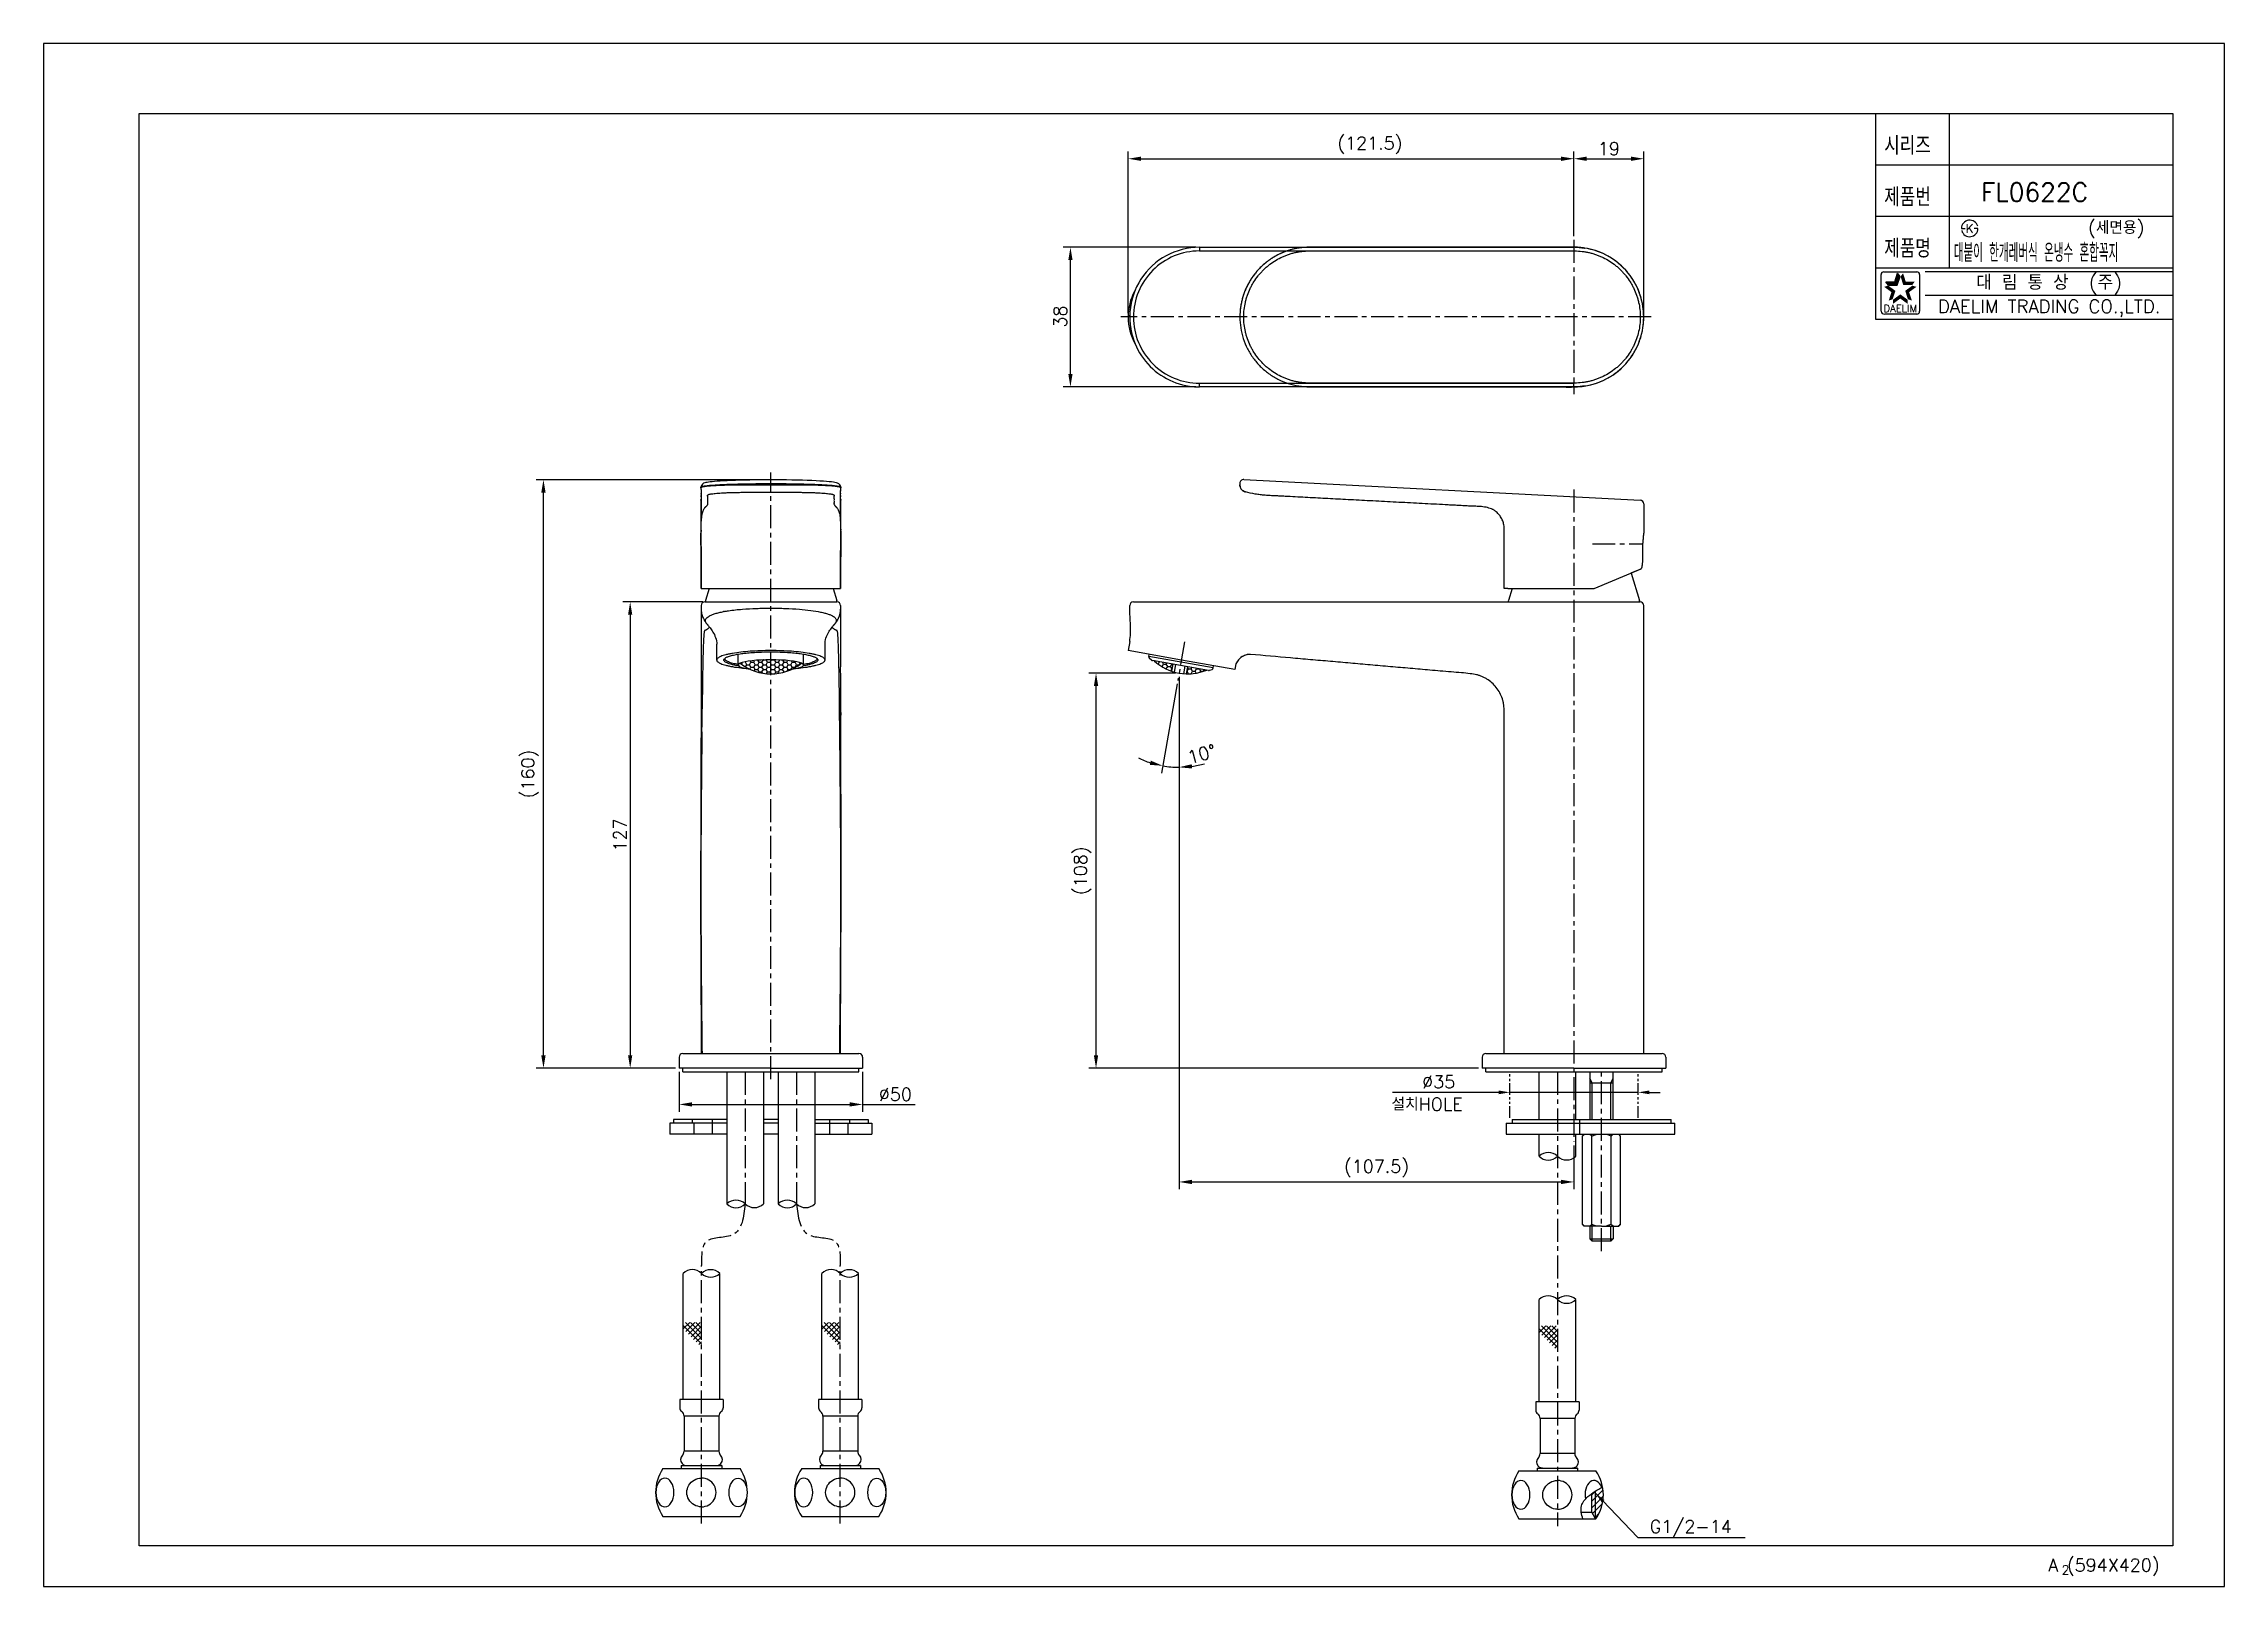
# Model space of a CAD drawing. Extents: x 19896 to 20490, y -3930 to -3510.
import ezdxf
from ezdxf.enums import TextEntityAlignment as Align

# ---------------------------------------------------------------- set-up
doc = ezdxf.new("R2010")
doc.units = 0
doc.header["$LTSCALE"] = 5
doc.header["$MEASUREMENT"] = 0
doc.linetypes.add('CENTER', pattern=[2, 1.25, -0.25, 0.25, -0.25])
doc.linetypes.add('PHANTOM', pattern=[2.5, 1.25, -0.25, 0.25, -0.25, 0.25, -0.25])
doc.layers.get('0').update_dxf_attribs({"color": 2, "linetype": 'CONTINUOUS'})
doc.layers.get('Defpoints').update_dxf_attribs({"linetype": 'CONTINUOUS'})
for name, color, linetype in [('02___PRT_ALL_AXES', 7, 'CONTINUOUS'), ('CENTER', 1, 'CENTER'), ('CL', 1, 'CENTER'), ('D', 2, 'CONTINUOUS'), ('DIM', 2, 'CONTINUOUS'), ('DWG', 7, 'CONTINUOUS'), ('PH', 3, 'PHANTOM'), ('TXT', 4, 'CONTINUOUS')]:
    doc.layers.add(name, color=color, linetype=linetype)
doc.styles.add('GHS', font='romans', dxfattribs={"bigfont": 'ghs'})
doc.styles.add('ROMANS', font='ROMANS.shx', dxfattribs={"height": 3.5})
doc.dimstyles.new('HONG', dxfattribs={"dimscale": 0, "dimtxt": 3.5, "dimasz": 3.5, "dimexe": 2, "dimexo": 1, "dimgap": 1, "dimtad": 1, "dimdec": 4, "dimdsep": 46, "dimtxsty": 'GHS', "dimcen": 3, "dimclrd": 2, "dimclre": 2, "dimclrt": 2, "dimadec": 0, "dimazin": 0, "dimtfac": 1, "dimtdec": 4, "dimtmove": 0, "dimatfit": 2, "dimfxl": 0, "dimtvp": 1, "dimtolj": 1, "dimarcsym": 0})
doc.dimstyles.new('ISO-25', dxfattribs={"dimscale": 0, "dimtxt": 3.5, "dimasz": 3, "dimexe": 1.5, "dimexo": 1.5, "dimgap": 1, "dimtad": 1, "dimdec": 4, "dimdsep": 46, "dimtxsty": 'GHS', "dimcen": -0.5, "dimclrd": 2, "dimclre": 2, "dimadec": 0, "dimazin": 0, "dimtfac": 1, "dimtdec": 4, "dimtmove": 0, "dimatfit": 3, "dimfxl": 0, "dimtvp": 1, "dimtolj": 1, "dimtzin": 0, "dimarcsym": 0})

msp = doc.modelspace()

# ---------------------------------------------------------------- texts
at = {"color": 7, "style": 'GHS'}
msp.add_text('FL0622C', height=5, dxfattribs=at).set_placement((20438.23292, -3550.57583), align=Align.MIDDLE)
at = {"style": 'GHS'}
msp.add_text('(세면용)', height=3.5, dxfattribs=at).set_placement((20452.79512, -3561.97339))
at = {"style": 'GHS', "width": 0.5}
msp.add_text('대붙이 한개레버식 온냉수 혼합꼭지', height=5, dxfattribs=at).set_placement((20416.2065, -3569.59336))
at = {"color": 7, "linetype": 'Continuous'}
for s, height, style, p in [('대 림 통 상  (주)', 4, 'GHS', (20442.17256, -3575.45947)), ('DAELIM TRADING CO.,LTD.', 3.6, 'ROMANS', (20442.17256, -3582.22681))]:
    msp.add_text(s, height=height, dxfattribs=dict(at, style=style)).set_placement(p, align=Align.MIDDLE)
at = {"color": 2, "linetype": 'Continuous', "style": 'ROMANS'}
msp.add_text('DAELIM', height=2, dxfattribs=at).set_placement((20401.63971, -3583.22004), align=Align.CENTER)
at = {"color": 7, "style": 'GHS'}
for s, height, p in [('A (594X420)', 3.5, (20441.92607, -3926.12766)), ('2', 2.5, (20445.57975, -3926.95963))]:
    msp.add_text(s, height=height, dxfattribs=at).set_placement(p)
at = {"layer": 'D', "style": 'GHS', "width": 0.8}
for s, p in [('시리즈', (20397.25258, -3540.42517)), ('제품번', (20397.25258, -3554.42517)), ('제품명', (20397.25258, -3568.42517))]:
    msp.add_text(s, height=5, dxfattribs=at).set_placement(p)
at = {"layer": 'D', "style": 'GHS'}
msp.add_text('K', height=2.394, dxfattribs=at).set_placement((20420.54491, -3560.47269), align=Align.MIDDLE)
msp.add_text('G1/2-14', height=3.5, dxfattribs=at).set_placement((20333.38214, -3915.61642))
at = {"layer": 'D', "char_height": 3.5, "attachment_point": 5, "style": 'GHS'}
for s, insert in [('%%C35', (20275.91614, -3792.79838)), ('\\A1;설치HOLE', (20272.7442, -3798.88758))]:
    msp.add_mtext(s, dxfattribs=dict(at, insert=insert))

# ---------------------------------------------------------------- blocks, each defined once
blk = doc.blocks.new('*D4')
at = {"layer": 'D', "color": 2, "lineweight": -2}
for p, q in [((20093, -3628.87), (20030.06, -3628.87)), ((20032.06, -3785.58), (20032.06, -3632.37)), ((20068, -3789.08), (20030.06, -3789.08))]:
    blk.add_line(p, q, dxfattribs=at)
at = {"layer": 'D', "color": 2}
for points in [[(20031.47, -3632.37), (20032.64, -3632.37), (20032.06, -3628.87)], [(20031.47, -3785.58), (20032.64, -3785.58), (20032.06, -3789.08)]]:
    blk.add_solid(points, dxfattribs=at)
at = {"layer": 'Defpoints', "color": 0}
for p in [(20032.06, -3628.87), (20094, -3628.87), (20069, -3789.08)]:
    blk.add_point(p, dxfattribs=at)
at = {"layer": 'D', "color": 2, "insert": (20028.39, -3708.97), "char_height": 3.5, "attachment_point": 5, "rotation": 90, "style": 'GHS'}
blk.add_mtext('\\A1;(160)', dxfattribs=at)
blk = doc.blocks.new('*D1')
at = {"layer": 'D', "color": 2, "lineweight": -2}
for p, q in [((20204.2, -3681.52), (20180.57, -3681.52)), ((20182.57, -3785.58), (20182.57, -3685.02)), ((20286.75, -3789.08), (20180.57, -3789.08))]:
    blk.add_line(p, q, dxfattribs=at)
at = {"layer": 'D', "color": 2}
for points in [[(20181.99, -3685.02), (20183.16, -3685.02), (20182.57, -3681.52)], [(20181.99, -3785.58), (20183.16, -3785.58), (20182.57, -3789.08)]]:
    blk.add_solid(points, dxfattribs=at)
at = {"layer": 'Defpoints', "color": 0}
for p in [(20182.57, -3681.52), (20205.2, -3681.52), (20287.75, -3789.08)]:
    blk.add_point(p, dxfattribs=at)
at = {"layer": 'D', "color": 2, "insert": (20178.91, -3735.32), "char_height": 3.5, "attachment_point": 5, "rotation": 90, "style": 'GHS'}
blk.add_mtext('\\A1;(108)', dxfattribs=at)
blk = doc.blocks.new('*D2')
at = {"layer": 'D', "color": 2, "lineweight": -2}
for p, q in [((20205.19, -3682.52), (20205.19, -3822.05)), ((20312.75, -3810.13), (20312.75, -3822.05)), ((20208.69, -3820.05), (20309.25, -3820.05))]:
    blk.add_line(p, q, dxfattribs=at)
at = {"layer": 'D', "color": 2}
for points in [[(20208.69, -3819.47), (20208.69, -3820.64), (20205.19, -3820.05)], [(20309.25, -3819.47), (20309.25, -3820.64), (20312.75, -3820.05)]]:
    blk.add_solid(points, dxfattribs=at)
at = {"layer": 'Defpoints', "color": 0}
for p in [(20205.19, -3681.52), (20312.75, -3809.13), (20312.75, -3820.05)]:
    blk.add_point(p, dxfattribs=at)
at = {"layer": 'D', "color": 2, "insert": (20258.97, -3816.39), "char_height": 3.5, "attachment_point": 5, "style": 'GHS'}
blk.add_mtext('\\A1;(107.5)', dxfattribs=at)
blk = doc.blocks.new('*D3')
at = {"layer": 'D', "color": 2, "lineweight": -2}
for p, q in [((20204.68, -3684.48), (20200.4, -3708.73)), ((20205.19, -3693.63), (20205.19, -3709.15))]:
    blk.add_line(p, q, dxfattribs=at)
for start, end in [(244.32111, 252.16051), (277.8394, 285.6788), (259.99991, 270)]:
    blk.add_arc((20205.19, -3681.55), 25.6, start, end, dxfattribs=at)
at = {"layer": 'D', "color": 2}
for points in [[(20197.49, -3705.36), (20197.21, -3706.49), (20200.75, -3706.76)], [(20208.73, -3707.5), (20208.65, -3706.33), (20205.19, -3707.15)]]:
    blk.add_solid(points, dxfattribs=at)
at = {"layer": 'Defpoints', "color": 0}
for p in [(20207.65, -3667.62), (20204.85, -3683.49), (20205.19, -3685.6), (20205.19, -3692.63), (20202.22, -3706.98)]:
    blk.add_point(p, dxfattribs=at)
at = {"layer": 'D', "color": 2, "insert": (20211.37, -3703.55), "char_height": 3.5, "attachment_point": 5, "rotation": 15.6788, "style": 'GHS'}
blk.add_mtext('\\A1;10°', dxfattribs=at)
blk = doc.blocks.new('*D0')
at = {"layer": 'D', "color": 2, "lineweight": -2}
for p, q in [((20069, -3790.08), (20069, -3800.95)), ((20119, -3790.08), (20119, -3800.95)), ((20072.5, -3798.95), (20115.5, -3798.95)), ((20119, -3798.95), (20133.34, -3798.95))]:
    blk.add_line(p, q, dxfattribs=at)
at = {"layer": 'D', "color": 2}
for points in [[(20072.5, -3798.36), (20072.5, -3799.53), (20069, -3798.95)], [(20115.5, -3798.36), (20115.5, -3799.53), (20119, -3798.95)]]:
    blk.add_solid(points, dxfattribs=at)
at = {"layer": 'Defpoints', "color": 0}
for p in [(20069, -3789.08), (20119, -3789.08), (20119, -3798.95)]:
    blk.add_point(p, dxfattribs=at)
at = {"layer": 'D', "color": 2, "insert": (20127.92, -3796.2), "char_height": 3.5, "attachment_point": 5, "style": 'GHS'}
blk.add_mtext('\\A1;%%C50', dxfattribs=at)
blk = doc.blocks.new('*D5')
at = {"layer": 'D', "color": 2, "lineweight": -2}
for p, q in [((20191.3, -3583.57), (20191.3, -3539.49)), ((20312.75, -3562.56), (20312.75, -3539.49)), ((20194.8, -3541.49), (20309.25, -3541.49))]:
    blk.add_line(p, q, dxfattribs=at)
at = {"layer": 'D', "color": 2}
for points in [[(20194.8, -3540.91), (20194.8, -3542.08), (20191.3, -3541.49)], [(20309.25, -3540.91), (20309.25, -3542.08), (20312.75, -3541.49)]]:
    blk.add_solid(points, dxfattribs=at)
at = {"layer": 'Defpoints', "color": 0}
for p in [(20312.75, -3541.49), (20312.75, -3563.56), (20191.3, -3584.57)]:
    blk.add_point(p, dxfattribs=at)
at = {"layer": 'D', "color": 2, "insert": (20257.16, -3537.83), "char_height": 3.5, "attachment_point": 5, "style": 'GHS'}
blk.add_mtext('\\A1;(121.5)', dxfattribs=at)
blk = doc.blocks.new('*D6')
at = {"layer": 'D', "color": 2, "lineweight": -2}
for p, q in [((20312.75, -3550.03), (20312.75, -3539.49)), ((20331.75, -3583.6), (20331.75, -3539.49)), ((20316.25, -3541.49), (20328.25, -3541.49))]:
    blk.add_line(p, q, dxfattribs=at)
at = {"layer": 'D', "color": 2}
for points in [[(20316.25, -3540.91), (20316.25, -3542.08), (20312.75, -3541.49)], [(20328.25, -3540.91), (20328.25, -3542.08), (20331.75, -3541.49)]]:
    blk.add_solid(points, dxfattribs=at)
at = {"layer": 'Defpoints', "color": 0}
for p in [(20331.75, -3541.49), (20312.75, -3551.03), (20331.75, -3584.6)]:
    blk.add_point(p, dxfattribs=at)
at = {"layer": 'D', "color": 2, "insert": (20322.25, -3538.74), "char_height": 3.5, "attachment_point": 5, "style": 'GHS'}
blk.add_mtext('\\A1;19', dxfattribs=at)
blk = doc.blocks.new('*D7')
at = {"layer": 'D', "color": 2, "lineweight": -2}
for p, q in [((20209.75, -3565.6), (20173.6, -3565.6)), ((20175.6, -3600.1), (20175.6, -3569.1)), ((20209.75, -3603.6), (20173.6, -3603.6))]:
    blk.add_line(p, q, dxfattribs=at)
at = {"layer": 'D', "color": 2}
for points in [[(20175.02, -3569.1), (20176.18, -3569.1), (20175.6, -3565.6)], [(20175.02, -3600.1), (20176.18, -3600.1), (20175.6, -3603.6)]]:
    blk.add_solid(points, dxfattribs=at)
at = {"layer": 'Defpoints', "color": 0}
for p in [(20175.6, -3565.6), (20210.75, -3565.6), (20210.75, -3603.6)]:
    blk.add_point(p, dxfattribs=at)
at = {"layer": 'D', "color": 2, "insert": (20172.85, -3584.46), "char_height": 3.5, "attachment_point": 5, "rotation": 90, "style": 'GHS'}
blk.add_mtext('\\A1;38', dxfattribs=at)
blk = doc.blocks.new('*D8')
at = {"layer": 'D', "color": 2, "lineweight": -2}
for p, q in [((20075.47, -3662.13), (20053.68, -3662.13)), ((20055.68, -3665.63), (20055.68, -3785.58)), ((20068, -3789.08), (20053.68, -3789.08))]:
    blk.add_line(p, q, dxfattribs=at)
at = {"layer": 'D', "color": 2}
for points in [[(20055.1, -3665.63), (20056.26, -3665.63), (20055.68, -3662.13)], [(20055.1, -3785.58), (20056.26, -3785.58), (20055.68, -3789.08)]]:
    blk.add_solid(points, dxfattribs=at)
at = {"layer": 'Defpoints', "color": 0}
for p in [(20076.47, -3662.13), (20055.68, -3789.08), (20069, -3789.08)]:
    blk.add_point(p, dxfattribs=at)
at = {"layer": 'D', "color": 2, "insert": (20052.93, -3725.6), "char_height": 3.5, "attachment_point": 5, "rotation": 90, "style": 'GHS'}
blk.add_mtext('\\A1;127', dxfattribs=at)

# ---------------------------------------------------------------- dimensions: what is measured, and where the dimension line sits
at = {"layer": 'D'}
for base, p1, p2, text, override, picture, middle in [((20312.7521, -3541.49379), (20191.30265, -3584.57356), (20312.7521, -3563.55835), '(121.5)', {"dimscale": 1, "dimfxl": 3}, '*D5', (20257.15551, -3541.49379)), ((20331.7514, -3541.49379), (20312.7521, -3551.02607), (20331.7514, -3584.59939), '19', {"dimscale": 1, "dimfxl": 3}, '*D6', (20322.25175, -3541.49379)), ((20312.7521, -3820.05423), (20205.19498, -3681.52345), (20312.7521, -3809.12547), '(107.5)', {"dimscale": 1}, '*D2', (20258.96673, -3820.05423)), ((20119.00169, -3798.94612), (20069.00169, -3789.08003), (20119.00169, -3789.08003), '%%C<>', {"dimscale": 1}, '*D0', (20127.91835, -3798.94612))]:
    dim = msp.add_linear_dim(base=base, p1=p1, p2=p2, text=text, dimstyle='HONG', override=override, dxfattribs=at)
    dim.commit()
    dim.dimension.update_dxf_attribs({"geometry": picture, "text_midpoint": middle, "dimtype": 128})
dim = msp.add_linear_dim(base=(20175.59853, -3565.59718), p1=(20210.75211, -3603.59718), p2=(20210.75211, -3565.59718), angle=90, dimstyle='HONG', override={"dimscale": 1, "dimfxl": 3}, dxfattribs=at)
dim.commit()
dim.dimension.update_dxf_attribs({"geometry": '*D7', "text_midpoint": (20175.59853, -3584.46197), "dimtype": 128})
for base, p1, p2, text, override, picture, middle in [((20032.05545, -3628.86989), (20069.00169, -3789.0801), (20094.00175, -3628.86989), '(160)', {"dimscale": 1}, '*D4', (20032.05545, -3708.97499)), ((20055.67899, -3789.08003), (20076.47173, -3662.12788), (20069.00183, -3789.08003), '127', {"dimscale": 1, "dimfxl": 3}, '*D8', (20055.67899, -3725.60396)), ((20182.57178, -3681.52431), (20287.75184, -3789.08003), (20205.19997, -3681.52431), '(108)', {"dimscale": 1}, '*D1', (20182.57178, -3735.32446))]:
    dim = msp.add_linear_dim(base=base, p1=p1, p2=p2, angle=90, text=text, dimstyle='HONG', override=override, dxfattribs=at)
    dim.commit()
    dim.dimension.update_dxf_attribs({"geometry": picture, "text_midpoint": middle, "dimtype": 128})
dim = msp.add_angular_dim_2l(base=(20202.22293, -3706.97982), line1=((20207.65189, -3667.61883), (20204.85265, -3683.49394)), line2=((20205.19498, -3685.59897), (20205.19498, -3692.63412)), dimstyle='HONG', override={"dimscale": 1}, dxfattribs=at)
dim.commit()
dim.dimension.update_dxf_attribs({"geometry": '*D3', "text_midpoint": (20212.11333, -3706.20038), "dimtype": 130})

# ---------------------------------------------------------------- hatches: boundary and pattern name
at = {"layer": 'D', "ltscale": 0.6}
h = msp.add_hatch(dxfattribs=at)
h.set_pattern_fill('HONEY', color=256, scale=6)
h.set_pattern_definition([(0, (950.0783, -3700.6751), (1.125, 0.649519053), [0.75, -1.5]), (120, (950.0783, -3700.6751), (-1.125, 0.649519053), [0.75, -1.5]), (60, (950.0783, -3700.6751), (2e-16, 1.299038106), [-1.5, 0.75])])
edge = h.paths.add_edge_path()
edge.add_ellipse((20094.00169, -3668.20205), major_axis=(0, -13.52487), ratio=0.998161325, start_angle=360, end_angle=385.10289912)
edge.add_ellipse((20094.00169, -3668.20205), major_axis=(0, -13.52487), ratio=0.998161325, start_angle=385.10289912, end_angle=398.1755661)
edge.add_ellipse((20094.00169, -3679.33898), major_axis=(-8.9, 0), ratio=0.16301043, start_angle=200.35972543, end_angle=270)
edge.add_line((20094.00169, -3677.88819), (20094.00169, -3681.72692))
edge = h.paths.add_edge_path()
edge.add_ellipse((20094.00169, -3668.20205), major_axis=(0, -13.52487), ratio=0.998161325, start_angle=334.89710088, end_angle=360)
edge.add_line((20094.00169, -3681.72692), (20094.00169, -3677.88819))
edge.add_ellipse((20094.00169, -3679.33898), major_axis=(-8.9, 0), ratio=0.16301043, start_angle=270, end_angle=339.64027457)
edge.add_ellipse((20094.00169, -3668.20205), major_axis=(0, -13.52487), ratio=0.998161325, start_angle=321.8244339, end_angle=334.89710088)
h = msp.add_hatch(dxfattribs=at)
h.set_pattern_fill('HONEY', color=256, scale=6)
h.set_pattern_definition([(0, (5536.59035, 1126.70614), (1.125, 0.649519053), [0.75, -1.5]), (120, (5536.59035, 1126.70614), (-1.125, 0.649519053), [0.75, -1.5]), (60, (5536.59035, 1126.70614), (2e-16, 1.299038106), [-1.5, 0.75])])
h.paths.add_polyline_path([(20203.20825, -3681.01445, -0.104208003), (20198.40868, -3678.17412), (20203.54925, -3679.08054)])
h.paths.add_polyline_path([(20207.24596, -3681.7264), (20207.58696, -3679.7925), (20212.72753, -3680.69892, -0.104208003)])

# ---------------------------------------------------------------- linework, layer by layer
at = {"color": 7}
for p, q in [((20394.91222, -3529.15456), (20394.91222, -3585.15456)), ((20414.91222, -3529.15456), (20414.91222, -3571.15456)), ((20394.91222, -3543.15456), (20475.91222, -3543.15456)), ((20394.91222, -3557.15456), (20475.91222, -3557.15456)), ((20394.91222, -3571.15456), (20475.91222, -3571.15456)), ((20394.91222, -3585.15456), (20475.91222, -3585.15456))]:
    msp.add_line(p, q, dxfattribs=at)
at = {"color": 7, "linetype": 'Continuous'}
for p, q in [((20210.7521, -3565.59718), (20312.7521, -3565.59718)), ((20210.7521, -3565.59718), (20210.7521, -3566.59718)), ((20210.7521, -3566.597), (20312.7521, -3566.59718)), ((20240.60335, -3565.57888), (20240.19597, -3565.5952)), ((20241.0075, -3565.56548), (20240.60335, -3565.57888)), ((20241.41027, -3565.55407), (20241.0075, -3565.56548)), ((20241.81256, -3565.5445), (20241.41027, -3565.55407)), ((20242.21504, -3565.53676), (20241.81256, -3565.5445)), ((20242.81952, -3565.5284), (20242.21504, -3565.53676)), ((20243.42197, -3565.52345), (20242.81952, -3565.5284)), ((20244.01973, -3565.52144), (20243.42197, -3565.52345)), ((20246.17202, -3565.53238), (20245.00586, -3565.52347)), ((20249.91674, -3565.57497), (20246.17202, -3565.53238)), ((20251.35768, -3565.58403), (20249.91674, -3565.57497)), ((20251.71355, -3565.5853), (20251.35768, -3565.58403)), ((20265.66022, -3565.57192), (20251.71355, -3565.5853)), ((20282.90228, -3565.57436), (20265.66022, -3565.57192)), ((20299.67654, -3565.58716), (20282.90228, -3565.57436)), ((20302.17517, -3565.58393), (20299.67654, -3565.58716)), ((20303.98081, -3565.57141), (20302.17517, -3565.58393)), ((20308.46098, -3565.52374), (20303.98081, -3565.57141)), ((20311.66378, -3565.5437), (20308.46098, -3565.52374)), ((20310.75616, -3565.4657), (20310.8897, -3565.46233)), ((20310.8897, -3565.46233), (20311.02109, -3565.46)), ((20311.02109, -3565.46), (20311.15144, -3565.4586)), ((20311.15144, -3565.4586), (20311.28118, -3565.45808)), ((20311.28118, -3565.45808), (20311.4105, -3565.45839)), ((20311.4105, -3565.45839), (20311.53961, -3565.45949)), ((20311.53961, -3565.45949), (20311.66869, -3565.46136)), ((20311.86257, -3565.46555), (20311.99217, -3565.46924)), ((20311.99217, -3565.46924), (20312.12214, -3565.47364)), ((20312.12214, -3565.47364), (20312.25259, -3565.47874)), ((20312.25259, -3565.47874), (20312.38356, -3565.48453)), ((20312.38356, -3565.48453), (20312.51515, -3565.49101)), ((20312.44368, -3565.57738), (20312.55018, -3565.57701)), ((20312.51515, -3565.49101), (20312.6474, -3565.49817)), ((20312.55018, -3565.57701), (20312.66426, -3565.57714)), ((20312.65696, -3565.57644), (20312.62074, -3565.57703)), ((20312.65696, -3565.57644), (20312.62087, -3565.57675)), ((20312.6474, -3565.49817), (20312.78038, -3565.50601)), ((20312.66426, -3565.57714), (20312.86768, -3565.57851)), ((20312.77849, -3565.57428), (20312.73136, -3565.57268)), ((20312.7521, -3565.59718), (20312.7521, -3566.59718)), ((20312.78038, -3565.50601), (20312.91414, -3565.51454)), ((20312.91414, -3565.51454), (20313.04887, -3565.52377)), ((20313.04887, -3565.52377), (20313.18435, -3565.53369)), ((20313.18435, -3565.53369), (20313.32027, -3565.54427)), ((20313.32027, -3565.54427), (20313.45676, -3565.55551)), ((20313.45676, -3565.55551), (20313.59395, -3565.56745)), ((20313.59395, -3565.56745), (20313.73195, -3565.58007)), ((20313.73195, -3565.58007), (20313.87085, -3565.59341)), ((20313.87085, -3565.59341), (20314.01068, -3565.60747)), ((20314.01068, -3565.60747), (20314.15125, -3565.62224)), ((20314.15125, -3565.62224), (20314.29232, -3565.63771)), ((20314.29232, -3565.63771), (20314.43366, -3565.65384)), ((20314.43366, -3565.65384), (20314.57505, -3565.67062)), ((20314.57505, -3565.67062), (20314.71626, -3565.68801)), ((20314.71626, -3565.68801), (20314.85707, -3565.706)), ((20314.85707, -3565.706), (20314.99782, -3565.72462)), ((20314.99782, -3565.72462), (20315.14047, -3565.74415)), ((20315.14047, -3565.74415), (20315.28496, -3565.76461)), ((20315.28496, -3565.76461), (20315.4325, -3565.78621)), ((20315.4325, -3565.78621), (20315.59606, -3565.81101)), ((20315.59606, -3565.81101), (20315.74177, -3565.83387)), ((20191.7521, -3584.59727), (20191.76033, -3584.03791)), ((20210.7521, -3602.59735), (20312.7521, -3602.59718)), ((20210.7521, -3603.59718), (20210.7521, -3602.59718)), ((20312.7521, -3603.59718), (20210.75211, -3603.59718)), ((20309.75313, -3603.66522), (20309.27096, -3603.59718)), ((20309.75214, -3603.59734), (20309.75286, -3603.66506)), ((20309.75283, -3603.66407), (20309.75286, -3603.66503)), ((20309.75286, -3603.66429), (20309.75309, -3603.66509)), ((20310.81131, -3603.73007), (20310.66924, -3603.72581)), ((20310.94787, -3603.73307), (20310.81131, -3603.73007)), ((20311.27227, -3603.73616), (20311.14488, -3603.7356)), ((20311.39723, -3603.73593), (20311.27227, -3603.73616)), ((20311.52022, -3603.73497), (20311.39723, -3603.73593)), ((20311.6416, -3603.73334), (20311.52022, -3603.73497)), ((20311.76154, -3603.73108), (20311.6416, -3603.73334)), ((20311.88018, -3603.72824), (20311.76154, -3603.73108)), ((20311.99764, -3603.72483), (20311.88018, -3603.72824)), ((20312.11405, -3603.7209), (20311.99764, -3603.72483)), ((20312.22952, -3603.71646), (20312.11405, -3603.7209)), ((20312.34413, -3603.71154), (20312.22952, -3603.71646)), ((20312.51462, -3603.70329), (20312.34413, -3603.71154)), ((20312.57578, -3603.61733), (20312.45534, -3603.61699)), ((20312.68358, -3603.69404), (20312.51462, -3603.70329)), ((20312.69993, -3603.61706), (20312.57578, -3603.61733)), ((20312.85119, -3603.68384), (20312.68358, -3603.69404)), ((20312.87954, -3603.6161), (20312.69993, -3603.61706)), ((20312.7521, -3603.59718), (20312.7521, -3602.59718)), ((20312.77716, -3603.57287), (20312.77136, -3603.57307)), ((20312.78057, -3603.57275), (20312.78362, -3603.57265)), ((20313.01762, -3603.67272), (20312.85119, -3603.68384)), ((20313.183, -3603.66072), (20313.01762, -3603.67272)), ((20313.34743, -3603.64787), (20313.183, -3603.66072)), ((20313.511, -3603.63418), (20313.34743, -3603.64787)), ((20313.61961, -3603.6246), (20313.511, -3603.63418)), ((20313.7819, -3603.60955), (20313.61961, -3603.6246)), ((20313.9435, -3603.59372), (20313.7819, -3603.60955)), ((20314.10444, -3603.57711), (20313.9435, -3603.59372)), ((20314.26466, -3603.55975), (20314.10444, -3603.57711)), ((20314.42411, -3603.54165), (20314.26466, -3603.55975)), ((20314.58272, -3603.52284), (20314.42411, -3603.54165)), ((20314.74046, -3603.50332), (20314.58272, -3603.52284)), ((20314.89724, -3603.48313), (20314.74046, -3603.50332)), ((20315.05302, -3603.46228), (20314.89724, -3603.48313)), ((20315.20767, -3603.4408), (20315.05302, -3603.46228)), ((20315.36094, -3603.41873), (20315.20767, -3603.4408)), ((20315.50637, -3603.39707), (20315.36094, -3603.41873)), ((20315.65239, -3603.3746), (20315.50637, -3603.39707)), ((20315.74121, -3603.36058), (20315.65239, -3603.3746)), ((20094.00171, -3628.91767), (20091.21175, -3628.92905)), ((20222.80932, -3628.81817), (20330.80952, -3634.47822)), ((20074.9578, -3630.88983), (20074.94943, -3631.04855)), ((20074.94955, -3631.04853), (20074.94947, -3631.04038)), ((20074.94947, -3631.04038), (20074.94947, -3631.22907)), ((20074.94948, -3634.45503), (20074.95023, -3643.42118)), ((20074.9981, -3632.13784), (20074.99794, -3632.17756)), ((20074.99794, -3632.18462), (20074.99887, -3632.30185)), ((20074.99794, -3632.18462), (20074.9988, -3632.28274)), ((20074.99814, -3633.56103), (20074.99795, -3633.51313)), ((20074.99799, -3631.98227), (20074.998, -3632.18462)), ((20074.99799, -3633.51313), (20074.99828, -3633.91868)), ((20074.99922, -3631.86522), (20074.99807, -3632.01845)), ((20074.99828, -3633.91868), (20075.00095, -3634.17826)), ((20075.00248, -3633.26132), (20074.99877, -3633.62654)), ((20074.99887, -3632.30185), (20075.00168, -3632.4865)), ((20075.00095, -3634.17826), (20075.00639, -3634.45831)), ((20075.00168, -3632.4865), (20075.00238, -3632.57032)), ((20075.00169, -3632.74771), (20075.00169, -3632.94767)), ((20075.00186, -3632.87164), (20075.00177, -3632.94059)), ((20075.00177, -3632.94059), (20075.00177, -3632.94762)), ((20075.00177, -3632.94762), (20075.00244, -3633.20656)), ((20075.00206, -3632.79939), (20075.00186, -3632.87164)), ((20075.00199, -3632.50584), (20075.00243, -3632.57992)), ((20075.00238, -3632.57032), (20075.00251, -3632.63191)), ((20075.00243, -3632.57992), (20075.00251, -3632.63192)), ((20075.00244, -3633.20656), (20075.00248, -3633.26132)), ((20112.99355, -3631.85692), (20112.98982, -3631.78886)), ((20112.99941, -3631.95488), (20112.99355, -3631.85692)), ((20112.99423, -3634.62026), (20113.00432, -3634.02509)), ((20112.99841, -3631.746), (20113.00293, -3631.8344)), ((20113.00086, -3633.26384), (20113.00092, -3633.21207)), ((20113.00103, -3632.72382), (20113.00087, -3632.65839)), ((20113.00092, -3633.21207), (20113.00162, -3633.00393)), ((20113.00094, -3632.59273), (20113.0014, -3632.5126)), ((20113.00134, -3632.805), (20113.00103, -3632.72382)), ((20113.00104, -3633.21113), (20113.00113, -3632.56198)), ((20113.00113, -3632.56198), (20113.00478, -3632.25941)), ((20113.00113, -3633.14422), (20113.00131, -3633.17059)), ((20113.00117, -3632.55925), (20113.00151, -3632.65233)), ((20113.00166, -3632.87099), (20113.00134, -3632.80496)), ((20113.0014, -3632.82143), (20113.00134, -3632.805)), ((20113.00164, -3632.92185), (20113.0014, -3632.82143)), ((20113.00151, -3632.65233), (20113.00153, -3632.65836)), ((20113.00514, -3633.70331), (20113.00152, -3633.39663)), ((20113.00153, -3632.65836), (20113.00164, -3632.74768)), ((20113.00162, -3633.00393), (20113.00166, -3632.94731)), ((20113.00166, -3632.94731), (20113.00164, -3632.92185)), ((20113.00274, -3632.40026), (20113.00433, -3632.30213)), ((20113.00293, -3631.8344), (20113.00524, -3631.9342)), ((20113.00406, -3633.37521), (20113.00527, -3633.47646)), ((20113.00538, -3632.02316), (20113.00432, -3631.87825)), ((20113.00432, -3634.02509), (20113.00538, -3633.81337)), ((20113.00433, -3632.30213), (20113.00458, -3632.28537)), ((20113.00458, -3632.28537), (20113.00484, -3632.26564)), ((20113.00478, -3632.25941), (20113.00517, -3632.17539)), ((20113.00484, -3632.26564), (20113.00501, -3632.25164)), ((20113.00501, -3632.25164), (20113.00539, -3632.17759)), ((20113.00524, -3631.9342), (20113.00543, -3631.98227)), ((20113.00527, -3633.47646), (20113.0054, -3633.51312)), ((20113.00538, -3632.17759), (20113.00538, -3631.98228)), ((20113.00538, -3633.81327), (20113.00538, -3633.51312)), ((20113.04936, -3644.51231), (20113.0539, -3634.45502)), ((20113.05389, -3631.04037), (20113.05381, -3631.04853)), ((20113.05389, -3631.22905), (20113.05389, -3631.04037)), ((20221.75718, -3629.8168), (20221.75718, -3630.2687)), ((20223.24555, -3632.20218), (20223.11967, -3632.16435)), ((20223.2456, -3632.20214), (20223.24544, -3632.20212)), ((20075.01536, -3635.3805), (20075.01566, -3635.61242)), ((20075.01553, -3635.45967), (20075.01566, -3635.59091)), ((20331.75718, -3635.47685), (20331.75718, -3643.32788)), ((20074.95023, -3643.42118), (20074.99377, -3650.54005)), ((20113.00518, -3651.59619), (20113.04936, -3644.51231)), ((20074.99798, -3651.53205), (20074.99782, -3651.48683)), ((20074.9986, -3651.71878), (20074.99817, -3651.58968)), ((20074.99955, -3652.04822), (20074.9986, -3651.71878)), ((20113.00216, -3658.52788), (20113.00541, -3651.52779)), ((20113.00613, -3651.32918), (20113.00541, -3651.52779)), ((20075.00173, -3658.52788), (20113.00165, -3658.52788)), ((20077.18867, -3658.52788), (20076.18539, -3661.7384)), ((20110.93867, -3658.52788), (20111.94196, -3661.7384)), ((20294.75537, -3658.52788), (20293.75718, -3658.52788)), ((20294.76356, -3658.52788), (20318.27156, -3658.52788)), ((20295.8771, -3658.52788), (20294.87382, -3661.7384)), ((20318.27156, -3658.52788), (20331.01274, -3653.11957)), ((20328.31519, -3654.26461), (20330.75537, -3653.22882)), ((20328.31789, -3654.3384), (20330.63039, -3661.7384)), ((20075.00169, -3663.12788), (20075.00115, -3679.81599)), ((20075.00188, -3664.20865), (20075.00233, -3664.27826)), ((20075.00212, -3664.23226), (20075.00229, -3664.25173)), ((20076.00151, -3662.12788), (20112.00169, -3662.12788)), ((20113.00099, -3664.28405), (20113.00143, -3664.22199)), ((20113.00169, -3663.12788), (20113.00219, -3679.80351)), ((20191.75211, -3663.84294), (20191.75211, -3663.12788)), ((20192.75262, -3662.12788), (20312.7521, -3662.12788)), ((20312.7521, -3662.12788), (20330.7521, -3662.12788)), ((20331.7521, -3785.08003), (20331.7521, -3663.12788)), ((20076.87313, -3668.4787), (20076.87875, -3668.48437)), ((20111.04852, -3668.5657), (20111.09232, -3668.51392)), ((20079.25167, -3677.95931), (20079.25167, -3673.60723)), ((20108.75167, -3677.95931), (20108.75167, -3673.60716)), ((20191.73466, -3672.94797), (20191.30265, -3675.39798)), ((20205.82856, -3677.95931), (20191.30265, -3675.39798)), ((20074.9864, -3682.44068), (20074.9777, -3694.03049)), ((20075.00115, -3679.81599), (20074.9864, -3682.44068)), ((20113.01922, -3683.07876), (20113.00219, -3679.80351)), ((20220.35448, -3680.52064), (20205.82856, -3677.95931)), ((20220.52009, -3679.58142), (20220.35448, -3680.52064)), ((20113.02187, -3691.43308), (20113.01922, -3683.07876)), ((20074.9777, -3694.03049), (20074.95345, -3704.06198)), ((20113.04746, -3703.2829), (20113.02187, -3691.43308)), ((20113.12355, -3725.46546), (20113.04746, -3703.2829)), ((20113.0873, -3758.05155), (20113.12915, -3746.2102)), ((20074.91933, -3758.72616), (20075.04699, -3785.08003)), ((20112.95639, -3785.08003), (20113.0873, -3758.05155)), ((20069.00169, -3786.08003), (20069.00169, -3789.08003)), ((20070.00169, -3785.08003), (20118.00169, -3785.08003)), ((20094.00172, -3789.08003), (20119.00169, -3789.08003)), ((20119.00169, -3786.08003), (20119.00169, -3789.08003)), ((20287.75184, -3786.08003), (20287.75184, -3789.08003)), ((20312.7521, -3789.08003), (20287.75184, -3789.08003)), ((20288.75184, -3785.08003), (20312.7521, -3785.08003)), ((20312.7521, -3785.08003), (20336.75184, -3785.08003)), ((20312.7521, -3789.08003), (20337.75184, -3789.08003)), ((20337.75184, -3786.08003), (20337.75184, -3789.08003)), ((20317.09063, -3790.08003), (20317.09063, -3803.08003))]:
    msp.add_line(p, q, dxfattribs=at)
at = {"color": 2, "linetype": 'Continuous'}
for p, q in [((20396.38971, -3583.02004), (20396.38971, -3573.02004)), ((20397.13971, -3572.27004), (20406.13971, -3572.27004)), ((20406.88971, -3573.02004), (20406.88971, -3583.02004)), ((20408.41222, -3572.15456), (20475.91222, -3572.15456)), ((20408.41222, -3578.65456), (20475.91222, -3578.65456)), ((20406.13971, -3583.77004), (20397.38971, -3583.77004))]:
    msp.add_line(p, q, dxfattribs=at)
at = {"color": 2}
for p, q in [((20398.39145, -3575.88693), (20397.72635, -3574.9715)), ((20397.72635, -3574.9715), (20400.15136, -3574.9715)), ((20400.15136, -3574.9715), (20400.90073, -3572.66517)), ((20400.81646, -3575.88693), (20401.56583, -3573.58061)), ((20401.56583, -3573.58061), (20400.90073, -3572.66517)), ((20398.39145, -3575.88693), (20400.81646, -3575.88693)), ((20070.10311, -3859.1094), (20075.10311, -3864.1094)), ((20070.14433, -3860.07665), (20071.8963, -3858.32467)), ((20070.73259, -3858.32467), (20075.10311, -3862.69519)), ((20070.85143, -3860.78375), (20073.31052, -3858.32467)), ((20071.55854, -3861.49086), (20074.72473, -3858.32467)), ((20072.14681, -3858.32467), (20075.10311, -3861.28097)), ((20072.26565, -3862.19797), (20075.10311, -3859.36051)), ((20072.97275, -3862.90508), (20075.10311, -3860.77472)), ((20073.56102, -3858.32467), (20075.10311, -3859.86676)), ((20107.90472, -3859.1094), (20112.90472, -3864.1094)), ((20107.94594, -3860.07665), (20109.69792, -3858.32467)), ((20108.53421, -3858.32467), (20112.90472, -3862.69519)), ((20108.65305, -3860.78375), (20111.11213, -3858.32467)), ((20109.36016, -3861.49086), (20112.52634, -3858.32467)), ((20109.94842, -3858.32467), (20112.90472, -3861.28097)), ((20110.06726, -3862.19797), (20112.90472, -3859.36051)), ((20110.77437, -3862.90508), (20112.90472, -3860.77472)), ((20111.36264, -3858.32467), (20112.90472, -3859.86676)), ((20303.2521, -3860.04997), (20308.2521, -3865.04997)), ((20303.29332, -3861.01722), (20305.0453, -3859.26524)), ((20303.88159, -3859.26524), (20308.2521, -3863.63576)), ((20304.00043, -3861.72433), (20306.45951, -3859.26524)), ((20304.70754, -3862.43143), (20307.87372, -3859.26524)), ((20305.2958, -3859.26524), (20308.2521, -3862.22155)), ((20305.41464, -3863.13854), (20308.2521, -3860.30108)), ((20306.71002, -3859.26524), (20308.2521, -3860.80733)), ((20073.67986, -3863.61218), (20075.10311, -3862.18893)), ((20074.38697, -3864.31929), (20075.10311, -3863.60315)), ((20111.48148, -3863.61218), (20112.90472, -3862.18893)), ((20112.18858, -3864.31929), (20112.90472, -3863.60315)), ((20306.12175, -3863.84565), (20308.2521, -3861.71529)), ((20306.82886, -3864.55275), (20308.2521, -3863.12951)), ((20307.53596, -3865.25986), (20308.2521, -3864.54372))]:
    msp.add_line(p, q, dxfattribs=at)
at = {"linetype": 'Continuous'}
msp.add_lwpolyline([(19895.91222, -3930.15456), (20489.91222, -3930.15456), (20489.91222, -3510.15456), (19895.91222, -3510.15456)], close=True, dxfattribs=at)
at = {"color": 7, "linetype": 'Continuous'}
for points in [[(20240.19597, -3565.5952), (20239.99039, -3565.60483), (20239.78322, -3565.61563), (20239.57442, -3565.62779), (20239.36399, -3565.64149), (20239.15196, -3565.65692), (20238.93832, -3565.67427), (20238.72309, -3565.69376), (20238.50627, -3565.71565), (20238.28785, -3565.74023), (20238.06782, -3565.76777), (20237.84622, -3565.79856), (20237.62361, -3565.8326), (20237.40126, -3565.86962), (20237.18007, -3565.90943), (20236.95991, -3565.95219), (20236.74054, -3565.99804), (20236.52193, -3566.04691), (20236.30411, -3566.09862), (20236.08713, -3566.15299), (20235.87102, -3566.20986), (20235.65579, -3566.26913), (20235.44136, -3566.33082), (20235.22763, -3566.39498), (20235.01451, -3566.46163), (20234.80194, -3566.53083), (20234.58981, -3566.6026), (20234.37803, -3566.67701), (20234.16652, -3566.75409), (20233.95519, -3566.83388), (20233.74397, -3566.91643), (20233.53292, -3567.00177), (20233.32206, -3567.08991), (20233.11146, -3567.18088), (20232.90114, -3567.27471), (20232.69119, -3567.37141), (20232.48164, -3567.47103), (20232.27264, -3567.57354), (20232.06429, -3567.67895), (20231.85665, -3567.78726), (20231.64977, -3567.89848), (20231.44368, -3568.01263), (20231.23842, -3568.12969), (20231.03402, -3568.24969), (20230.83052, -3568.37262), (20230.62796, -3568.49848), (20230.42638, -3568.62729), (20230.22582, -3568.75905), (20230.02632, -3568.89376), (20229.82793, -3569.03142), (20229.63068, -3569.17205), (20229.43462, -3569.31564), (20229.2398, -3569.46221), (20229.04625, -3569.61174), (20228.85402, -3569.76425), (20228.66317, -3569.91975), (20228.47373, -3570.07822), (20228.28576, -3570.23967), (20228.0993, -3570.40411), (20227.91439, -3570.57152), (20227.73109, -3570.7419), (20227.54945, -3570.91526), (20227.36951, -3571.09158), (20227.19133, -3571.27087), (20227.01495, -3571.45312), (20226.84044, -3571.63833), (20226.66784, -3571.82649), (20226.49722, -3572.0176), (20226.32862, -3572.21164), (20226.1621, -3572.40863), (20225.99772, -3572.60854), (20225.83554, -3572.81138), (20225.67562, -3573.01713), (20225.51802, -3573.22579), (20225.36277, -3573.43732), (20225.20995, -3573.65173), (20225.0596, -3573.86898), (20224.91178, -3574.08906), (20224.76656, -3574.31195), (20224.62397, -3574.53764), (20224.4841, -3574.7661), (20224.34698, -3574.99731), (20224.21268, -3575.23125), (20224.08126, -3575.46791), (20223.95278, -3575.70725), (20223.8273, -3575.94925), (20223.70488, -3576.19389), (20223.58558, -3576.44115), (20223.46947, -3576.69099), (20223.3566, -3576.94337), (20223.24704, -3577.19829), (20223.14083, -3577.45569), (20223.03805, -3577.71555), (20222.93876, -3577.97783), (20222.84302, -3578.2425), (20222.75088, -3578.50952), (20222.66242, -3578.77884), (20222.57768, -3579.05044), (20222.49673, -3579.32426), (20222.41964, -3579.60026), (20222.34646, -3579.8784), (20222.27725, -3580.15863), (20222.21209, -3580.4409), (20222.15102, -3580.72516), (20222.09411, -3581.01137), (20222.04142, -3581.29947), (20221.993, -3581.58941), (20221.94892, -3581.88115), (20221.90924, -3582.17462), (20221.87402, -3582.46977), (20221.84332, -3582.76652), (20221.8222, -3583.0077)], [(20245.00586, -3565.52347), (20244.80965, -3565.5226), (20244.01973, -3565.52144)], [(20309.25695, -3565.59718), (20309.53277, -3565.55379), (20309.74922, -3565.52959)], [(20309.74914, -3565.5296), (20309.78722, -3565.52573), (20309.87567, -3565.51723), (20309.96741, -3565.50914), (20310.05967, -3565.50171), (20310.14964, -3565.49513), (20310.23684, -3565.48933)], [(20310.23684, -3565.48933), (20310.31949, -3565.48436), (20310.39858, -3565.48005), (20310.47434, -3565.47632), (20310.54744, -3565.47309), (20310.61857, -3565.47027), (20310.75616, -3565.4657)], [(20311.66869, -3565.46136), (20311.73327, -3565.46257), (20311.86257, -3565.46555)], [(20312.29782, -3565.57868), (20312.32785, -3565.57834), (20312.44368, -3565.57738)], [(20309.75215, -3603.59718), (20309.75218, -3603.62695), (20309.7524, -3603.63805), (20309.75265, -3603.64794), (20309.75268, -3603.65575), (20309.75266, -3603.66109), (20309.75286, -3603.66429)], [(20310.27755, -3603.70745), (20310.19083, -3603.70196), (20310.10061, -3603.69565), (20310.00562, -3603.68831), (20309.90855, -3603.68004), (20309.80999, -3603.67081), (20309.75286, -3603.66506)], [(20310.66924, -3603.72581), (20310.59561, -3603.72312), (20310.5199, -3603.72), (20310.44182, -3603.71639), (20310.36114, -3603.71224), (20310.27755, -3603.70745)], [(20311.14488, -3603.7356), (20311.08009, -3603.73499), (20310.94787, -3603.73307)], [(20312.45534, -3603.61699), (20312.42887, -3603.61683), (20312.31715, -3603.61584)], [(20091.21175, -3628.92905), (20089.72594, -3628.9446), (20088.28719, -3628.96633), (20086.90545, -3628.99383), (20085.58953, -3629.02665), (20084.34701, -3629.0643), (20083.1842, -3629.10627), (20082.10568, -3629.15201), (20081.11496, -3629.20097), (20080.21463, -3629.25262), (20079.40516, -3629.30643), (20078.68558, -3629.3619), (20078.05438, -3629.41866), (20077.50998, -3629.47624), (20077.04273, -3629.53496), (20076.65116, -3629.59407), (20076.3052, -3629.65857), (20075.98883, -3629.73831), (20075.69497, -3629.85224), (20075.39089, -3630.05368), (20075.15314, -3630.33252), (20075.01878, -3630.61512), (20074.9578, -3630.88983)], [(20113.05042, -3630.99594), (20113.0416, -3630.85793), (20112.96413, -3630.55764), (20112.79799, -3630.25621), (20112.51653, -3629.97707), (20112.16667, -3629.79032), (20111.83505, -3629.68975), (20111.46649, -3629.61375), (20111.02956, -3629.54459), (20110.51471, -3629.4787), (20109.89197, -3629.41314), (20109.16174, -3629.34914), (20108.32082, -3629.28708), (20107.37093, -3629.22771), (20106.31512, -3629.17174), (20105.15978, -3629.11994), (20103.9136, -3629.07299), (20102.58742, -3629.03151), (20101.19395, -3628.996), (20099.74742, -3628.96687), (20098.26319, -3628.94442), (20096.75745, -3628.92878), (20094.00171, -3628.91767)], [(20074.99978, -3634.06471), (20074.98951, -3634.10851), (20074.95229, -3634.36443), (20074.94943, -3634.45246)], [(20074.94948, -3631.22734), (20074.95308, -3631.36045), (20074.98615, -3631.65343)], [(20074.98615, -3631.65343), (20075.02193, -3631.83165), (20075.03735, -3631.89757)], [(20075.00639, -3634.45831), (20075.01198, -3634.84646), (20075.01536, -3635.3805)], [(20112.98535, -3631.75952), (20112.97588, -3631.84123), (20112.96465, -3631.90352), (20112.9827, -3631.8261), (20113.02105, -3631.63027)], [(20112.98772, -3635.6621), (20112.98928, -3635.09934), (20112.99423, -3634.62026)], [(20113.0539, -3634.45399), (20113.05166, -3634.37522), (20113.01709, -3634.12319), (20113.00371, -3634.06582)], [(20113.02105, -3631.63027), (20113.05261, -3631.30661), (20113.05387, -3631.22645)], [(20223.11967, -3632.16435), (20222.88786, -3632.06983), (20222.66764, -3631.94589), (20222.46315, -3631.79336), (20222.27857, -3631.61527), (20222.11836, -3631.41504), (20221.9857, -3631.19653), (20221.88242, -3630.96514), (20221.81027, -3630.72633), (20221.76894, -3630.48449), (20221.75718, -3630.2687)], [(20074.99377, -3650.54005), (20075.0009, -3653.47878), (20075.00156, -3658.52788)], [(20075.00162, -3664.12789), (20075.00267, -3664.22271), (20075.02395, -3664.57375)], [(20075.02395, -3664.57375), (20075.06957, -3664.91943), (20075.13532, -3665.2546), (20075.21751, -3665.57701), (20075.3106, -3665.87833), (20075.4071, -3666.14787), (20075.50646, -3666.39453), (20075.6075, -3666.62167), (20075.71188, -3666.83665), (20075.82389, -3667.04927), (20075.94054, -3667.25408), (20076.06089, -3667.45018), (20076.18243, -3667.63457), (20076.30261, -3667.80485), (20076.41963, -3667.96025), (20076.53161, -3668.10008), (20076.63615, -3668.22334), (20076.73274, -3668.3313), (20076.81396, -3668.4179), (20076.87313, -3668.4787)], [(20111.28229, -3668.32369), (20111.31692, -3668.28583), (20111.35247, -3668.24622), (20111.38887, -3668.20488), (20111.42603, -3668.16182), (20111.46386, -3668.11707), (20111.50228, -3668.07068), (20111.5412, -3668.02269), (20111.58053, -3667.97315), (20111.62018, -3667.92211), (20111.66005, -3667.86965), (20111.70005, -3667.81584), (20111.74009, -3667.76075), (20111.78005, -3667.70451), (20111.81992, -3667.64712), (20111.85964, -3667.58861), (20111.8992, -3667.52898), (20111.93856, -3667.46824), (20111.97771, -3667.40639), (20112.01661, -3667.34344), (20112.05526, -3667.27936), (20112.09363, -3667.21417), (20112.13173, -3667.14779), (20112.16956, -3667.08018), (20112.20712, -3667.0113), (20112.24439, -3666.94111), (20112.28135, -3666.86959), (20112.31798, -3666.7967), (20112.35428, -3666.72238), (20112.39021, -3666.64659), (20112.42576, -3666.56929), (20112.4609, -3666.49043), (20112.4956, -3666.40994), (20112.52982, -3666.32778), (20112.56354, -3666.2439), (20112.5967, -3666.15823), (20112.62926, -3666.07073), (20112.66115, -3665.98136), (20112.69234, -3665.89001), (20112.72272, -3665.79668), (20112.75233, -3665.70097), (20112.78116, -3665.60248), (20112.80908, -3665.50117), (20112.83599, -3665.39683), (20112.86168, -3665.28957), (20112.88597, -3665.17932), (20112.90859, -3665.06652), (20112.92929, -3664.95137), (20112.9478, -3664.8345), (20112.96386, -3664.71657), (20112.9773, -3664.59787), (20112.98791, -3664.47915), (20112.99564, -3664.3597), (20113.00033, -3664.23915), (20113.00176, -3664.12788)], [(20076.86791, -3668.45485), (20076.85433, -3668.44004), (20076.86914, -3668.45705), (20076.92657, -3668.52486), (20077.01863, -3668.63719)], [(20077.01863, -3668.63719), (20077.14194, -3668.79234), (20077.29316, -3668.98833), (20077.46396, -3669.2167), (20077.64593, -3669.46874), (20077.83649, -3669.74393), (20078.03098, -3670.03942), (20078.22662, -3670.35584), (20078.41971, -3670.69349), (20078.6059, -3671.05279), (20078.77997, -3671.43371), (20078.93749, -3671.84021), (20079.07198, -3672.27509), (20079.17624, -3672.74612), (20079.23959, -3673.26319), (20079.25166, -3673.60717)], [(20108.75163, -3673.6071), (20108.75755, -3673.35835), (20108.80302, -3672.87567), (20108.88872, -3672.41433), (20109.00822, -3671.97648), (20109.15467, -3671.56327), (20109.32225, -3671.17301), (20109.50477, -3670.80593), (20109.69739, -3670.46046), (20109.89524, -3670.13631), (20110.09418, -3669.83298), (20110.29103, -3669.54962), (20110.48006, -3669.28979), (20110.65719, -3669.05536), (20110.81519, -3668.85284), (20110.94702, -3668.68863), (20111.04852, -3668.5657)], [(20111.06764, -3668.5431), (20111.07311, -3668.53784), (20111.09868, -3668.51295), (20111.12587, -3668.4861), (20111.15458, -3668.45732), (20111.1847, -3668.42663), (20111.21611, -3668.39409), (20111.24866, -3668.35978), (20111.28229, -3668.32369)], [(20224.61468, -3676.43936), (20224.50786, -3676.43214), (20224.11846, -3676.44026), (20223.70103, -3676.50436), (20223.2712, -3676.62626), (20222.84414, -3676.80255), (20222.42812, -3677.02945), (20222.03378, -3677.30064), (20221.66907, -3677.6102), (20221.34159, -3677.95176), (20221.05991, -3678.31659), (20220.82959, -3678.69754), (20220.6576, -3679.08107), (20220.54621, -3679.45202), (20220.52008, -3679.58137)], [(20074.95345, -3704.06198), (20074.88281, -3724.34564), (20074.86304, -3735.29886), (20074.87539, -3746.6923), (20074.91933, -3758.72616)], [(20113.12915, -3746.2102), (20113.13873, -3740.69243), (20113.14052, -3735.41098), (20113.12355, -3725.46546)]]:
    msp.add_lwpolyline(points, dxfattribs=at)
for centre, radius, start, end in [((20210.75056, -3584.59558), 18.99793, 89.99532804, 204.09886728), ((20210.75064, -3584.59566), 17.9981, 89.99532788, 180.00412874), ((20312.77153, -3580.95133), 15.37532, 88.42469293, 90.4269434), ((20312.75431, -3584.59498), 18.99709, 359.99335102, 90.00664898), ((20312.21836, -3587.48718), 21.93684, 82.409698, 83.93866532), ((20311.64659, -3591.72134), 26.20942, 81.20357111, 82.39336453), ((20206.23201, -3584.59217), 14.92937, 152.1143508, 180.01973299), ((20206.15785, -3584.56085), 14.84917, 150.94364625, 152.08733154), ((20206.14802, -3584.55542), 14.83795, 150.670864, 150.94353702), ((20206.22763, -3584.60303), 14.92499, 179.97803147, 209.26741067), ((20204.75753, -3584.58886), 13.02288, 180.03668531, 185.46191286), ((20204.49837, -3584.59866), 12.76371, 177.42681907, 179.99344088), ((20204.95231, -3584.62091), 13.21819, 174.6633875, 177.41881699), ((20210.75055, -3584.59878), 18.99793, 179.99517065, 270.00468232), ((20210.75063, -3584.5987), 17.9981, 179.99445463, 270.00468197), ((20240.75963, -3584.57394), 19.00245, 175.25615802, 179.99884634), ((20312.75431, -3584.59939), 18.99709, 269.99335102, 0.00664897), ((20210.7521, -3584.59718), 19, 261.65286551, 270), ((20309.96162, -3521.08946), 82.53148, 271.30435491, 271.82475628), ((20312.69055, -3587.37601), 16.24736, 268.34739873, 269.22535698), ((20312.68973, -3587.42497), 16.19839, 269.22590947, 270.1016243), ((20310.13851, -3526.82565), 76.79257, 271.82912333, 271.96444265), ((20312.77883, -3590.0667), 13.54977, 269.22688074, 270.36550672), ((20312.68945, -3587.35439), 16.26898, 270.10217536, 270.97810007), ((20312.7521, -3584.59718), 19, 270, 279.06716418), ((20312.77608, -3589.64499), 13.97149, 270.37302205, 271.22646073), ((20222.757, -3629.81684), 1.00004, 87.0014092, 179.99772314), ((20075.34127, -3631.05333), 0.39094, 179.29708051, 183.49938711), ((20078.90194, -3631.97826), 3.90397, 176.60848117, 180.05896417), ((20094.52243, -3633.80183), 19.52445, 179.72986651, 180.00619603), ((20097.11652, -3633.79985), 22.11854, 180.01238232, 180.82996392), ((20078.96467, -3632.17143), 3.96672, 178.46159077, 179.51487133), ((20096.11702, -3633.81043), 21.11906, 179.50110182, 179.72693493), ((20097.36955, -3633.80287), 22.3715, 180.81282362, 181.11060823), ((20126.37326, -3632.78185), 51.37153, 179.74459361, 179.96192379), ((20027.79534, -3632.58866), 47.20719, 359.74423031, 359.9471812), ((20071.1252, -3631.61094), 3.89256, 356.400024, 357.36435183), ((20108.70798, -3632.18148), 4.29742, 0.08122946, 3.02255726), ((20127.06673, -3633.26691), 14.06587, 179.98746041, 180.25424927), ((20128.10124, -3632.64031), 15.10037, 179.81945711, 179.96937351), ((20123.76463, -3633.27892), 10.76375, 180.2683419, 180.62659479), ((20091.15853, -3633.80589), 21.84685, 0.00187965, 0.26903985), ((20223.75719, -3630.26858), 2.00003, 180.0034816, 250.71478656), ((20223.75453, -3630.28009), 1.98831, 250.67765014, 255.16454233), ((20330.75717, -3635.47686), 1.00001, 0.00064785, 86.99947504), ((20172.96322, -3644.24497), 97.99453, 179.02847866, 179.27953339), ((20021.70772, -3644.14149), 91.32618, 0.84106807, 1.00796342), ((19182.34912, -3654.75691), 892.65469, 0.20989328, 0.38998974), ((19228.86073, -3654.8356), 846.14482, 0.22684577, 0.41682572), ((20076.00169, -3663.12788), 1, 90, 180), ((20087.66555, -3664.12777), 12.66386, 180.00133286, 180.47275612), ((20092.3031, -3664.12666), 17.30142, 180.06992935, 181.11521159), ((20088.42916, -3664.11944), 13.42752, 180.5644981, 181.68730255), ((20076.47173, -3661.82788), 0.3, 162.64597536, 270), ((20087.26479, -3697.07052), 32.877, 100.38819704, 100.72915443), ((20111.65562, -3661.82788), 0.3, 270, 17.35402464), ((20112.00123, -3663.12814), 0.99999, 0.01451431, 89.97369689), ((20100.2848, -3664.12766), 12.71688, 359.4407993, 359.99870924), ((20192.75262, -3663.12819), 0.99999, 90.01058727, 179.98242209), ((20295.16016, -3661.82788), 0.3, 162.64597536, 270), ((20330.34405, -3661.82788), 0.3, 270, 17.35402464), ((20330.75141, -3663.12829), 0.99999, 0.0233092, 89.9599757), ((20107.97579, -3665.38856), 4.41186, 315.02645252, 316.04299996), ((20082.14563, -3678.33412), 1.06795, 134.11384771, 134.92301775), ((20106.11866, -3677.66411), 0.38295, 0.03579961, 9.20219213), ((20105.85773, -3678.33412), 1.06795, 45.07694324, 45.88615319), ((20223.20856, -3680.05751), 2.73031, 164.53595889, 169.95675493), ((18722.32389, -3680.94189), 1353.00306, 359.29746084, 359.56513626), ((20070.00169, -3786.08003), 1, 90, 180), ((20118.00169, -3786.08003), 1, 0, 90), ((20288.75184, -3786.08003), 1, 90, 180), ((20336.75184, -3786.08003), 1, 0, 90)]:
    msp.add_arc(centre, radius, start, end, dxfattribs=at)
at = {"color": 2, "linetype": 'Continuous'}
for centre, radius, start, end in [((20397.13971, -3573.02004), 0.75, 90, 180), ((20406.13971, -3573.02004), 0.75, 0, 90), ((20397.26471, -3582.89504), 0.88388, 188.13010235, 278.13010235), ((20406.13971, -3583.02004), 0.75, 270, 0)]:
    msp.add_arc(centre, radius, start, end, dxfattribs=at)
for centre, radius, start, end in [((20305.7521, -3815.68524), 3.6244, 46.38814075, 133.61185925), ((20305.7521, -3810.57878), 3.52303, 224.79633472, 315.20366528), ((20310.7521, -3810.43776), 3.62378, 226.3787465, 313.6212535), ((20084.50172, -3828.65372), 3.6244, 46.38814075, 133.61185925), ((20098.50172, -3828.65372), 3.6244, 46.37874733, 133.61185925), ((20084.50172, -3823.54726), 3.52303, 224.79633472, 315.20366528), ((20089.50172, -3823.40624), 3.62378, 226.3787465, 313.6212535), ((20098.50172, -3823.54726), 3.52303, 224.79633472, 315.20366528), ((20103.50172, -3823.40624), 3.62378, 226.3787465, 313.6212535), ((20072.60311, -3847.43687), 3.52303, 44.79633472, 135.20366528), ((20077.60311, -3847.57875), 3.6244, 46.38814076, 133.61185924), ((20077.60311, -3842.33041), 3.6244, 226.38814075, 313.61185925), ((20110.40472, -3847.43687), 3.52303, 44.79633472, 135.20366528), ((20115.40472, -3847.57875), 3.6244, 46.38814076, 133.61185924), ((20115.40472, -3842.33041), 3.6244, 226.38814075, 313.61185925), ((20305.7521, -3854.56819), 3.52303, 44.79633472, 135.20366528), ((20310.7521, -3854.71008), 3.6244, 46.38814076, 133.61185924), ((20310.7521, -3849.46173), 3.6244, 226.38814075, 313.61185925)]:
    msp.add_arc(centre, radius, start, end)
at = {"color": 7, "linetype": 'Continuous'}
for points, knots in [([(20312.73136, -3565.57268), (20309.74017, -3565.47165), (20303.74846, -3565.62101), (20294.75719, -3565.56076), (20285.75717, -3565.57721), (20276.75718, -3565.57173), (20267.75719, -3565.57721), (20258.75718, -3565.56076), (20249.75723, -3565.62108), (20242.76228, -3565.44635), (20237.77277, -3565.71437), (20234.86167, -3566.43324), (20232.09585, -3567.5735), (20229.54301, -3569.13936), (20227.26685, -3571.08304), (20225.32255, -3573.35958), (20223.7583, -3575.91219), (20222.61264, -3578.678), (20222.03652, -3581.07785), (20221.86117, -3582.53358), (20221.82227, -3583.00242)], [0, 0, 0, 0, 0.089521467, 0.179300313, 0.269079158, 0.358858004, 0.448636849, 0.538415695, 0.628194541, 0.717973387, 0.747745231, 0.777517075, 0.807288919, 0.837060764, 0.866832608, 0.896604452, 0.926376296, 0.956148141, 0.985919985, 1, 1, 1, 1]), ([(20222.80932, -3584.57358), (20222.80927, -3583.23565), (20222.99926, -3581.554), (20223.49771, -3579.60854), (20223.90551, -3578.3314), (20224.41458, -3577.08834), (20225.02911, -3575.89701), (20225.70517, -3574.73963), (20226.48372, -3573.64533), (20227.34231, -3572.61661), (20228.0301, -3571.88328), (20228.75908, -3571.19121), (20229.77817, -3570.32147), (20231.14373, -3569.34755), (20232.60566, -3568.52603), (20233.82487, -3567.97131), (20234.76278, -3567.61103), (20235.7171, -3567.29743), (20236.68706, -3567.03541), (20237.67173, -3566.83535), (20238.99892, -3566.65436), (20240.33708, -3566.58371), (20241.67488, -3566.54813), (20242.67864, -3566.53002), (20243.68247, -3566.52216), (20244.68633, -3566.51993), (20245.69021, -3566.52198), (20246.69398, -3566.53561), (20247.69772, -3566.55154), (20248.70159, -3566.55386), (20249.70544, -3566.55956), (20250.70915, -3566.57736), (20251.71296, -3566.58865), (20253.05145, -3566.58997), (20254.72453, -3566.58175), (20256.73227, -3566.59209), (20258.73991, -3566.56905), (20260.74764, -3566.57197), (20262.75535, -3566.56899), (20264.76307, -3566.56687), (20266.77077, -3566.5744), (20269.44773, -3566.57262), (20272.12468, -3566.57643), (20274.80163, -3566.57289), (20276.80934, -3566.57432), (20278.81706, -3566.57339), (20280.82477, -3566.57541), (20282.83248, -3566.57305), (20284.8402, -3566.57473), (20286.84791, -3566.57272), (20288.85562, -3566.56674), (20290.86334, -3566.57127), (20292.53643, -3566.56837), (20293.87491, -3566.56963), (20294.87875, -3566.57521), (20295.88258, -3566.5835), (20296.88644, -3566.58553), (20297.89029, -3566.58273), (20299.22877, -3566.586), (20300.56724, -3566.59357), (20301.90572, -3566.58678), (20302.90948, -3566.57256), (20303.91327, -3566.56009), (20304.91713, -3566.55878), (20305.92098, -3566.55139), (20306.92467, -3566.53287), (20307.92849, -3566.52189), (20309.26697, -3566.52047), (20310.60547, -3566.52433), (20311.94381, -3566.54819), (20313.28164, -3566.58325), (20314.61981, -3566.65397), (20315.94698, -3566.83543), (20316.93132, -3567.03703), (20317.90156, -3567.29788), (20318.85621, -3567.6106), (20319.79378, -3567.97174), (20321.01312, -3568.52611), (20322.47544, -3569.347), (20323.84073, -3570.32132), (20324.85966, -3571.19122), (20325.58891, -3571.88301), (20326.27648, -3572.61656), (20327.13466, -3573.64559), (20327.91391, -3574.73941), (20328.58931, -3575.89719), (20329.20404, -3577.08842), (20329.71304, -3578.3315), (20330.12135, -3579.60848), (20330.61975, -3581.55396), (20330.80973, -3583.23563), (20330.80952, -3584.57356)], [0, 0, 0, 0, 0.031231066, 0.039052588, 0.046874948, 0.062510998, 0.070332091, 0.078152612, 0.093784861, 0.101603708, 0.109420926, 0.117238771, 0.125055743, 0.140681083, 0.156304809, 0.164118557, 0.171931732, 0.179745653, 0.187558083, 0.195371397, 0.203183377, 0.218804317, 0.226615665, 0.234426576, 0.242237512, 0.250048623, 0.257859624, 0.265670574, 0.273481551, 0.281292538, 0.289103467, 0.296914481, 0.30472541, 0.312536449, 0.328158442, 0.34378039, 0.359402345, 0.375024308, 0.390646259, 0.406268205, 0.421890161, 0.437512117, 0.468756022, 0.484377975, 0.49999993, 0.515621883, 0.531243836, 0.546865789, 0.562487745, 0.578109697, 0.593731642, 0.609353597, 0.624975563, 0.632786549, 0.640597531, 0.648408524, 0.656219457, 0.664030458, 0.671841406, 0.687463425, 0.695274408, 0.703085405, 0.710896355, 0.718707376, 0.726518272, 0.734329297, 0.742140214, 0.749951266, 0.765573191, 0.773384158, 0.781195442, 0.7968168, 0.804628461, 0.812441948, 0.820254698, 0.82806825, 0.835881554, 0.843695388, 0.859318927, 0.874944157, 0.882761167, 0.890579054, 0.898396113, 0.906215074, 0.921847152, 0.929667797, 0.937488922, 0.953124975, 0.960947374, 0.96876884, 1, 1, 1, 1]), ([(20309.74919, -3565.5296), (20309.73833, -3565.53073), (20309.71418, -3565.55269), (20309.70302, -3565.57951), (20309.6987, -3565.59716)], [0, 0, 0, 0, 0.375224624, 1, 1, 1, 1]), ([(20331.75718, -3584.57355), (20331.75717, -3583.57878), (20331.60061, -3581.58911), (20330.90171, -3578.67803), (20329.75609, -3575.9122), (20328.19167, -3573.35939), (20326.24759, -3571.08312), (20323.97116, -3569.13921), (20321.41852, -3567.57353), (20318.65271, -3566.43323), (20315.74832, -3565.71606), (20313.76615, -3565.60826), (20312.77849, -3565.57428)], [0, 0, 0, 0, 0.100071551, 0.200143103, 0.300214655, 0.400286206, 0.500357758, 0.60042931, 0.700500862, 0.800572414, 0.900643966, 1, 1, 1, 1]), ([(20314.53473, -3565.67298), (20314.42049, -3565.66092), (20313.97464, -3565.61771), (20313.52714, -3565.59096), (20313.19421, -3565.58182)], [0, 0, 0, 0, 0.256465335, 1, 1, 1, 1]), ([(20221.75718, -3584.57356), (20221.75718, -3585.56834), (20221.91375, -3587.558), (20222.61265, -3590.46908), (20223.75827, -3593.23491), (20225.32269, -3595.78772), (20227.26677, -3598.06398), (20229.5432, -3600.00789), (20232.09584, -3601.57358), (20234.86165, -3602.71388), (20237.77298, -3603.43276), (20242.76209, -3603.70073), (20249.7573, -3603.52604), (20258.75716, -3603.58635), (20267.75719, -3603.5699), (20276.75718, -3603.57538), (20285.75717, -3603.5699), (20294.75718, -3603.58635), (20303.76172, -3603.526), (20309.76639, -3603.67614), (20312.77091, -3603.57308)], [0, 0, 0, 0, 0.029300431, 0.058600939, 0.087901447, 0.117201954, 0.146502462, 0.17580297, 0.205103477, 0.234403985, 0.263704493, 0.293005001, 0.381362502, 0.469720003, 0.558077503, 0.646435004, 0.734792505, 0.823150006, 0.911507507, 1, 1, 1, 1]), ([(20330.80952, -3584.57356), (20330.80986, -3585.91148), (20330.58378, -3587.92908), (20329.8416, -3590.50546), (20329.20399, -3592.05864), (20328.58966, -3593.25004), (20327.9141, -3594.40773), (20327.13501, -3595.50166), (20326.2765, -3596.53043), (20325.58884, -3597.26387), (20324.85987, -3597.95596), (20323.84079, -3598.82571), (20322.47542, -3599.79991), (20321.01323, -3600.621), (20319.79396, -3601.17555), (20318.85623, -3601.53629), (20317.90176, -3601.84948), (20316.93166, -3602.11093), (20315.94714, -3602.31161), (20314.62001, -3602.49316), (20313.2818, -3602.56332), (20311.944, -3602.59875), (20310.94025, -3602.61692), (20309.93642, -3602.62481), (20308.93256, -3602.62708), (20307.92868, -3602.62496), (20306.92491, -3602.61128), (20305.92116, -3602.59572), (20304.9173, -3602.5937), (20303.91344, -3602.58737), (20302.90975, -3602.56879), (20301.90594, -3602.55785), (20300.56745, -3602.5577), (20298.89436, -3602.56476), (20296.88662, -3602.55507), (20294.87899, -3602.57837), (20292.87125, -3602.57484), (20290.86355, -3602.57821), (20288.85583, -3602.58038), (20286.84813, -3602.57257), (20284.17117, -3602.575), (20280.82499, -3602.5712), (20277.4788, -3602.57338), (20274.80185, -3602.57371), (20272.79413, -3602.57141), (20270.78642, -3602.57408), (20268.77871, -3602.57162), (20266.77099, -3602.57457), (20264.76329, -3602.57955), (20262.75557, -3602.57637), (20261.08248, -3602.57849), (20259.744, -3602.57727), (20258.74015, -3602.57153), (20257.73633, -3602.56342), (20256.73247, -3602.5619), (20255.72861, -3602.56461), (20254.72476, -3602.56184), (20253.72091, -3602.55655), (20252.71705, -3602.55541), (20251.71319, -3602.56083), (20250.70943, -3602.57503), (20249.70563, -3602.5867), (20248.70177, -3602.58787), (20247.69793, -3602.59599), (20246.69424, -3602.61457), (20245.69042, -3602.62504), (20244.35194, -3602.62635), (20243.01344, -3602.62259), (20241.67509, -3602.5991), (20240.33726, -3602.56407), (20238.99912, -3602.49279), (20237.67192, -3602.31167), (20236.68746, -3602.11065), (20235.71734, -3601.84929), (20234.76276, -3601.53638), (20233.82505, -3601.17559), (20232.60582, -3600.62095), (20231.14364, -3599.79988), (20229.77819, -3598.82577), (20228.75919, -3597.95594), (20227.78707, -3597.03363), (20226.67745, -3595.77518), (20225.70545, -3594.40749), (20225.02916, -3593.25018), (20224.41455, -3592.05889), (20223.90558, -3590.81578), (20223.4977, -3589.53866), (20222.99939, -3587.59315), (20222.80936, -3585.91152), (20222.80932, -3584.57358)], [0, 0, 0, 0, 0.031231374, 0.046869147, 0.062505392, 0.070326589, 0.078147261, 0.093779622, 0.101598585, 0.109415859, 0.117233814, 0.125050884, 0.140676412, 0.156300259, 0.164114149, 0.171927472, 0.17974132, 0.187553971, 0.195367364, 0.203179349, 0.218800497, 0.226611938, 0.234422941, 0.242233976, 0.250045184, 0.257856279, 0.265667327, 0.273478398, 0.281289492, 0.289100507, 0.296911629, 0.304722629, 0.312533778, 0.328155964, 0.343778103, 0.359400251, 0.375022411, 0.390644555, 0.406266691, 0.42188884, 0.43751099, 0.468755282, 0.499999576, 0.515621721, 0.531243866, 0.546866013, 0.562488161, 0.578110308, 0.593732448, 0.609354596, 0.624976756, 0.632787836, 0.640598915, 0.648410001, 0.656221034, 0.664032131, 0.671843175, 0.679654265, 0.687465403, 0.695276483, 0.703087579, 0.710898623, 0.718709744, 0.726520732, 0.734331856, 0.742142868, 0.749954023, 0.765576133, 0.77338721, 0.781198573, 0.796820126, 0.804631974, 0.812445573, 0.820258295, 0.828072116, 0.835885445, 0.84369936, 0.859323167, 0.874948626, 0.882765734, 0.890583634, 0.90621367, 0.921846043, 0.929666713, 0.937487878, 0.953124202, 0.960946647, 0.968768297, 1, 1, 1, 1]), ([(20312.77091, -3603.57308), (20313.76114, -3603.53912), (20315.74606, -3603.43163), (20318.65269, -3602.71387), (20321.41851, -3601.5736), (20323.97135, -3600.00775), (20326.24751, -3598.06406), (20328.19181, -3595.78753), (20329.75606, -3593.23492), (20330.90172, -3590.46911), (20331.60063, -3587.55777), (20331.75718, -3585.56833), (20331.75718, -3584.57355)], [0, 0, 0, 0, 0.099585165, 0.199631258, 0.29967735, 0.399723443, 0.499769535, 0.599815628, 0.69986172, 0.799907813, 0.899953905, 1, 1, 1, 1]), ([(20314.72537, -3603.50112), (20314.57558, -3603.51842), (20313.99121, -3603.57959), (20313.40387, -3603.61354), (20312.96717, -3603.62099)], [0, 0, 0, 0, 0.256634998, 1, 1, 1, 1]), ([(20315.09643, -3603.452), (20314.91421, -3603.47465), (20314.24271, -3603.55256), (20313.56745, -3603.60276), (20313.07512, -3603.61328)], [0, 0, 0, 0, 0.271612842, 1, 1, 1, 1]), ([(20315.74313, -3603.36028), (20315.65643, -3603.3741), (20315.31795, -3603.4264), (20314.9784, -3603.47189), (20314.72537, -3603.50112)], [0, 0, 0, 0, 0.256327604, 1, 1, 1, 1]), ([(20074.95089, -3634.45246), (20074.95021, -3634.42844), (20074.95422, -3634.36728), (20074.97831, -3634.27218), (20074.99472, -3634.20014), (20075.00086, -3634.16366)], [0, 0, 0, 0, 0.245489723, 0.622136972, 1, 1, 1, 1]), ([(20074.95054, -3631.04039), (20074.95173, -3631.00395), (20074.96188, -3630.94869), (20074.98684, -3630.87549), (20075.02693, -3630.81671), (20075.10583, -3630.76241), (20075.2306, -3630.71313), (20075.40853, -3630.66456), (20075.75731, -3630.59261), (20076.33213, -3630.50992), (20077.17937, -3630.41848), (20078.22754, -3630.33181), (20079.46386, -3630.25079), (20080.8746, -3630.17659), (20082.44262, -3630.11013), (20084.14915, -3630.05227), (20086.64109, -3629.98634), (20089.93846, -3629.93204), (20092.62533, -3629.91789), (20094.0017, -3629.91767)], [0, 0, 0, 0, 0.005675903, 0.008644582, 0.011999297, 0.016542216, 0.023297878, 0.032819815, 0.045218162, 0.078711973, 0.123153642, 0.177858011, 0.242404743, 0.316001024, 0.397745093, 0.486691063, 0.581779455, 0.785761168, 1, 1, 1, 1]), ([(20075.1401, -3630.93823), (20075.106, -3630.9544), (20075.04984, -3630.98758), (20074.98296, -3631.07127), (20074.9587, -3631.13755), (20074.95284, -3631.17941)], [0, 0, 0, 0, 0.356222885, 0.601047404, 1, 1, 1, 1]), ([(20074.98278, -3642.58343), (20074.99477, -3641.87988), (20075.02207, -3640.878), (20075.10867, -3639.61817), (20075.19348, -3638.83911), (20075.30514, -3638.17087), (20075.44433, -3637.60774), (20075.61493, -3637.14382), (20075.80446, -3636.77026), (20075.97965, -3636.51847), (20076.12117, -3636.35977), (20076.22253, -3636.268), (20076.32328, -3636.19646), (20076.41032, -3636.1215), (20076.48573, -3636.04327), (20076.57442, -3635.94507), (20076.66595, -3635.82697), (20076.75934, -3635.66891), (20076.82082, -3635.52573), (20076.808, -3635.40383), (20076.80384, -3635.32656), (20076.80587, -3635.24725), (20076.80602, -3635.14073), (20076.80355, -3635.00768), (20076.80444, -3634.84781), (20076.80537, -3634.68742), (20076.80699, -3634.47296), (20076.80322, -3634.25821), (20076.80591, -3634.04315), (20076.81627, -3633.88205), (20076.82758, -3633.72141), (20076.82485, -3633.55871), (20076.7887, -3633.4001), (20076.75835, -3633.26681), (20076.76338, -3633.15609), (20076.79108, -3633.071), (20076.85575, -3632.97599), (20076.96657, -3632.91159), (20077.10219, -3632.8642), (20077.32799, -3632.80604), (20077.69625, -3632.74021), (20078.23478, -3632.6668), (20078.89698, -3632.59726), (20079.67871, -3632.53245), (20080.57443, -3632.47319), (20081.57651, -3632.42032), (20083.10006, -3632.35768), (20084.73858, -3632.31806), (20086.48209, -3632.29872), (20088.39927, -3632.28205), (20090.38274, -3632.27996), (20092.42428, -3632.29021), (20093.47081, -3632.30318), (20094.00167, -3632.30299)], [0, 0, 0, 0, 0.077304602, 0.110070394, 0.138713283, 0.163366363, 0.184454295, 0.202345101, 0.217552735, 0.230357594, 0.235910182, 0.240886251, 0.245339001, 0.249474871, 0.253484323, 0.257266895, 0.26402013, 0.269805055, 0.277595899, 0.280328653, 0.283158551, 0.286108052, 0.289035651, 0.294863952, 0.300725664, 0.306598632, 0.312485522, 0.324286377, 0.330194291, 0.336108736, 0.342014397, 0.347900285, 0.353883282, 0.359860261, 0.362824375, 0.36593893, 0.369583665, 0.375190218, 0.379611717, 0.385400825, 0.400762733, 0.420691286, 0.4451026, 0.473904634, 0.506864903, 0.543721219, 0.584146596, 0.674384717, 0.723771607, 0.775706052, 0.885019901, 0.941678067, 1, 1, 1, 1]), ([(20075.00226, -3634.23649), (20075.00348, -3634.2993), (20075.01257, -3634.70695), (20075.01495, -3635.11473), (20075.01553, -3635.45967)], [0, 0, 0, 0, 0.154064262, 1, 1, 1, 1]), ([(20094.0017, -3630.36957), (20093.4273, -3630.36967), (20092.28324, -3630.35608), (20090.0328, -3630.33599), (20087.82896, -3630.32907), (20085.69011, -3630.33649), (20083.73331, -3630.34798), (20081.89226, -3630.38453), (20080.18262, -3630.44553), (20079.06426, -3630.49777), (20078.06891, -3630.55674), (20077.20509, -3630.62165), (20076.4795, -3630.69108), (20075.8961, -3630.76523), (20075.50186, -3630.83106), (20075.26565, -3630.88978), (20075.17618, -3630.92112), (20075.1401, -3630.93823)], [0, 0, 0, 0, 0.091188156, 0.181630707, 0.357283466, 0.441050753, 0.521183585, 0.667938635, 0.733358146, 0.792765223, 0.845671771, 0.891644415, 0.930283636, 0.961366702, 0.985012621, 0.993662115, 1, 1, 1, 1]), ([(20094.00167, -3632.30299), (20094.26986, -3632.30357), (20094.80035, -3632.29869), (20095.8462, -3632.28954), (20097.12828, -3632.28219), (20098.63811, -3632.28108), (20100.10495, -3632.2864), (20101.51678, -3632.29868), (20103.25961, -3632.31799), (20104.89769, -3632.3575), (20106.42077, -3632.42007), (20107.42278, -3632.4728), (20108.31872, -3632.53195), (20109.10091, -3632.59666), (20109.76358, -3632.66621), (20110.30274, -3632.73953), (20110.67177, -3632.80543), (20110.89847, -3632.86332), (20111.03484, -3632.91078), (20111.14647, -3632.97489), (20111.2118, -3633.06996), (20111.23982, -3633.15504), (20111.24511, -3633.26571), (20111.21499, -3633.39897), (20111.17871, -3633.55743), (20111.17568, -3633.72003), (20111.18705, -3633.88057), (20111.19762, -3634.04156), (20111.19955, -3634.2565), (20111.1961, -3634.52454), (20111.19912, -3634.79219), (20111.19968, -3635.00552), (20111.19767, -3635.13845), (20111.19748, -3635.24491), (20111.19957, -3635.3242), (20111.19589, -3635.4015), (20111.18204, -3635.52241), (20111.24196, -3635.66512), (20111.33431, -3635.82212), (20111.42468, -3635.94014), (20111.51266, -3636.03789), (20111.58744, -3636.11606), (20111.67334, -3636.1914), (20111.77333, -3636.2626), (20111.87471, -3636.35251), (20112.01663, -3636.50875), (20112.191, -3636.75847), (20112.38175, -3637.12833), (20112.55236, -3637.58843), (20112.69363, -3638.14673), (20112.80603, -3638.81024), (20112.89166, -3639.58456), (20112.9796, -3640.83785), (20113.00743, -3641.83471), (20113.01976, -3642.53493)], [0, 0, 0, 0, 0.029516393, 0.058386018, 0.115110388, 0.170622327, 0.224556191, 0.276549937, 0.326012167, 0.416381999, 0.456872957, 0.493779033, 0.526812416, 0.555690052, 0.580154557, 0.600137735, 0.615563852, 0.621394893, 0.625843089, 0.631492841, 0.635153045, 0.638274582, 0.641242688, 0.647225303, 0.653215801, 0.659108541, 0.665020954, 0.670942284, 0.676856566, 0.688671433, 0.700445504, 0.706313739, 0.712150171, 0.715076094, 0.71803241, 0.720871786, 0.723602475, 0.731314729, 0.737092985, 0.743809114, 0.747580627, 0.751574688, 0.755706746, 0.760132713, 0.765073809, 0.77058549, 0.783331105, 0.798458352, 0.816274349, 0.837215266, 0.861748686, 0.890285327, 0.922922329, 1, 1, 1, 1]), ([(20112.76568, -3630.90106), (20112.6573, -3630.8659), (20112.38479, -3630.80989), (20111.90551, -3630.73682), (20111.28585, -3630.66658), (20110.5334, -3630.60005), (20109.65207, -3630.53865), (20108.24012, -3630.46056), (20106.21194, -3630.38383), (20103.50831, -3630.33842), (20100.5087, -3630.3283), (20097.30657, -3630.33929), (20095.11488, -3630.36103), (20094.00169, -3630.36957)], [0, 0, 0, 0, 0.018189881, 0.044256786, 0.077441581, 0.117700624, 0.16484596, 0.218466742, 0.343442097, 0.488820599, 0.65010669, 0.822288278, 1, 1, 1, 1]), ([(20094.0017, -3629.91767), (20095.37804, -3629.91788), (20098.06485, -3629.93206), (20101.36217, -3629.98634), (20103.85407, -3630.05226), (20105.56058, -3630.11011), (20107.1286, -3630.17657), (20108.53934, -3630.25078), (20109.77564, -3630.33181), (20110.82393, -3630.41854), (20111.67125, -3630.50983), (20112.24593, -3630.59224), (20112.5942, -3630.66442), (20112.7719, -3630.71326), (20112.89709, -3630.76256), (20112.97687, -3630.81655), (20113.01791, -3630.87522), (20113.04156, -3630.94892), (20113.05117, -3631.004), (20113.05242, -3631.04039)], [0, 0, 0, 0, 0.21423045, 0.418205415, 0.513291059, 0.602234477, 0.683976215, 0.757572782, 0.822117484, 0.87681809, 0.921281343, 0.954765211, 0.967122675, 0.976623324, 0.983417536, 0.98800756, 0.991376452, 0.994332293, 1, 1, 1, 1]), ([(20112.86803, -3630.94123), (20112.86074, -3630.93771), (20112.82739, -3630.92245), (20112.79286, -3630.90988), (20112.76568, -3630.90106)], [0, 0, 0, 0, 0.220871976, 1, 1, 1, 1]), ([(20112.93942, -3630.98405), (20112.9345, -3630.98031), (20112.91188, -3630.96417), (20112.88747, -3630.95063), (20112.86803, -3630.94123)], [0, 0, 0, 0, 0.222548591, 1, 1, 1, 1]), ([(20113.05405, -3631.22645), (20113.05371, -3631.18494), (20113.04048, -3631.12006), (20112.99799, -3631.03757), (20112.96156, -3631.00082), (20112.93942, -3630.98405)], [0, 0, 0, 0, 0.450499681, 0.69864049, 1, 1, 1, 1]), ([(20113.00272, -3634.16423), (20113.01108, -3634.21304), (20113.03556, -3634.30774), (20113.05435, -3634.40543), (20113.05289, -3634.454)], [0, 0, 0, 0, 0.504747353, 1, 1, 1, 1]), ([(20293.75718, -3658.52788), (20293.75718, -3657.63021), (20293.75718, -3655.83491), (20293.75718, -3653.15516), (20293.75718, -3650.57464), (20293.75718, -3648.09061), (20293.75717, -3646.09046), (20293.7572, -3644.68848), (20293.75714, -3643.88737), (20293.75738, -3643.28654), (20293.75641, -3642.68572), (20293.75925, -3642.18503), (20293.74167, -3641.78485), (20293.7008, -3641.3864), (20293.61052, -3640.89316), (20293.44611, -3640.31443), (20293.15054, -3639.56961), (20292.74454, -3638.87275), (20292.24275, -3638.24823), (20291.82133, -3637.81771), (20291.43379, -3637.50092), (20291.11267, -3637.26639), (20290.86357, -3637.1007), (20290.59146, -3636.94832), (20290.16982, -3636.75954), (20289.56927, -3636.56262), (20288.79124, -3636.37996), (20287.97867, -3636.24547), (20287.16666, -3636.16166), (20286.37091, -3636.11845), (20285.58741, -3636.09667), (20284.54281, -3636.07002), (20283.23112, -3635.99996), (20281.65365, -3635.90343), (20280.07438, -3635.82308), (20277.97096, -3635.71655), (20275.34208, -3635.57579), (20272.18667, -3635.41176), (20269.03141, -3635.24594), (20265.87641, -3635.08074), (20262.72027, -3634.91529), (20259.56747, -3634.75007), (20255.49525, -3634.53665), (20250.65345, -3634.28291), (20245.949, -3634.03636), (20242.30423, -3633.84534), (20239.57078, -3633.70209), (20236.83733, -3633.55884), (20234.55946, -3633.43944), (20232.73717, -3633.34398), (20231.37042, -3633.27227), (20230.00392, -3633.20073), (20228.63709, -3633.12981), (20227.27464, -3632.99181), (20225.46824, -3632.72634), (20224.12772, -3632.43565), (20223.24544, -3632.20212)], [0, 0, 0, 0, 0.0298004, 0.059599677, 0.088960929, 0.115467278, 0.142063371, 0.155360808, 0.162009629, 0.168658278, 0.175306696, 0.18195612, 0.185277122, 0.18859881, 0.19524661, 0.201894419, 0.208538238, 0.221813956, 0.228456994, 0.235103708, 0.241773014, 0.245047063, 0.248303793, 0.251698669, 0.255387108, 0.263623693, 0.272630922, 0.281898858, 0.290946052, 0.299716673, 0.308348597, 0.31696602, 0.334405174, 0.35195001, 0.369433292, 0.386899786, 0.421868145, 0.456830168, 0.491793217, 0.526759499, 0.561711614, 0.596713077, 0.631568374, 0.697084816, 0.757669346, 0.787958771, 0.818248167, 0.848537561, 0.87882695, 0.893971673, 0.909116269, 0.924261348, 0.939400122, 0.954545994, 0.969701666, 1, 1, 1, 1]), ([(20075.01566, -3635.61274), (20075.01566, -3636.04367), (20075.00941, -3637.01917), (20074.98167, -3638.64579), (20074.95486, -3640.59143), (20074.94945, -3641.99269), (20074.94947, -3642.74257)], [0, 0, 0, 0, 0.181311175, 0.410434461, 0.684490041, 1, 1, 1, 1]), ([(20113.0539, -3642.7422), (20113.05391, -3642.00341), (20113.04864, -3640.61955), (20113.02251, -3638.69212), (20112.9947, -3637.07096), (20112.98796, -3636.09462), (20112.98773, -3635.66202)], [0, 0, 0, 0, 0.313020168, 0.586328028, 0.816712985, 1, 1, 1, 1]), ([(20074.94948, -3642.77488), (20074.94954, -3643.23528), (20074.95442, -3645.20368), (20074.97238, -3647.17201), (20074.98316, -3648.67996)], [0, 0, 0, 0, 0.233896793, 1, 1, 1, 1]), ([(20074.98313, -3648.68101), (20074.97691, -3647.68847), (20074.96391, -3645.7991), (20074.96513, -3643.90957), (20074.97644, -3643.01276)], [0, 0, 0, 0, 0.525317903, 1, 1, 1, 1]), ([(20113.02406, -3642.80092), (20113.04368, -3644.13515), (20113.03345, -3646.97817), (20113.01186, -3649.82078), (20113.00613, -3651.32918)], [0, 0, 0, 0, 0.469389398, 1, 1, 1, 1]), ([(20331.75718, -3643.32788), (20331.75805, -3643.32863), (20331.75478, -3643.33408), (20331.75564, -3643.34333), (20331.7516, -3643.36073), (20331.74854, -3643.38408), (20331.74363, -3643.41438), (20331.7356, -3643.46766), (20331.72321, -3643.55025), (20331.70631, -3643.66782), (20331.68692, -3643.80926), (20331.66573, -3643.97326), (20331.63462, -3644.23248), (20331.59634, -3644.60049), (20331.55758, -3645.0858), (20331.52966, -3645.61623), (20331.52107, -3645.98312), (20331.5195, -3646.17088)], [0, 0, 0, 0, 0.001203702, 0.004806027, 0.010794399, 0.019156246, 0.029874925, 0.042917665, 0.0758285, 0.117570737, 0.167722385, 0.225815223, 0.291297574, 0.442012789, 0.614511335, 0.802730323, 1, 1, 1, 1]), ([(20075.00154, -3658.52788), (20075.00136, -3657.55724), (20075.00096, -3655.39736), (20075.00266, -3653.23746), (20074.99955, -3652.04822)], [0.0927260001, 0.0927260001, 0.0927260001, 0.0927260001, 0.500448991, 1, 1, 1, 1]), ([(20113.00518, -3651.59621), (20113.00092, -3652.86026), (20113.00235, -3655.17083), (20113.002, -3657.48138), (20113.00183, -3658.52788)], [0, 0, 0, 0, 0.4993393462, 0.9127369378, 0.9127369378, 0.9127369378, 0.9127369378]), ([(20331.01274, -3653.11957), (20331.05556, -3653.1014), (20331.13933, -3653.02425), (20331.22868, -3652.8571), (20331.30498, -3652.62963), (20331.3926, -3652.22698), (20331.45724, -3651.62778), (20331.47621, -3651.12341), (20331.47866, -3650.85375)], [0, 0, 0, 0, 0.058869248, 0.137658343, 0.238878661, 0.361403975, 0.65869298, 1, 1, 1, 1]), ([(20076.29233, -3667.66025), (20076.2302, -3667.51961), (20076.14984, -3667.2158), (20076.28256, -3666.7393), (20076.64085, -3666.32165), (20077.18926, -3665.94464), (20077.92794, -3665.60013), (20078.85127, -3665.2965), (20079.94113, -3665.01207), (20080.72625, -3664.84747), (20081.14419, -3664.76827)], [0, 0, 0, 0, 0.073589106, 0.144385103, 0.227426329, 0.331770501, 0.461081582, 0.616209564, 0.796402468, 1, 1, 1, 1]), ([(20081.33652, -3664.73242), (20081.70815, -3664.66429), (20083.33469, -3664.39444), (20084.97667, -3664.22549), (20086.24359, -3664.12779)], [0, 0, 0, 0, 0.229193477, 1, 1, 1, 1]), ([(20086.24375, -3664.12792), (20087.50509, -3664.03065), (20090.09024, -3663.88998), (20092.67859, -3663.84315), (20094.00169, -3663.843)], [0, 0, 0, 0, 0.488793465, 1, 1, 1, 1]), ([(20094.00169, -3663.84294), (20095.32498, -3663.84279), (20097.91361, -3663.88944), (20100.49906, -3664.02997), (20101.76044, -3664.12782)], [0, 0, 0, 0, 0.511226475, 1, 1, 1, 1]), ([(20101.7606, -3664.12781), (20102.80033, -3664.20846), (20104.74099, -3664.39976), (20106.6663, -3664.71832), (20107.55249, -3664.90808)], [0, 0, 0, 0, 0.53503352, 1, 1, 1, 1]), ([(20107.55249, -3664.90808), (20107.92754, -3664.98839), (20108.62895, -3665.15428), (20109.59906, -3665.43277), (20110.40683, -3665.74189), (20110.87304, -3665.99289), (20111.07022, -3666.12745)], [0, 0, 0, 0, 0.307519414, 0.577722086, 0.808599227, 1, 1, 1, 1]), ([(20191.73461, -3672.94825), (20191.86655, -3672.2), (20192.00457, -3670.68014), (20191.95854, -3668.39888), (20191.81461, -3666.1231), (20191.7521, -3664.60305), (20191.7521, -3663.84285)], [0, 0, 0, 0, 0.249902475, 0.499911705, 0.749966077, 1, 1, 1, 1]), ([(20076.05786, -3669.93542), (20076.03621, -3669.94365), (20076.00427, -3669.96029), (20075.95394, -3669.9663), (20075.9199, -3669.98763), (20075.89936, -3670.02348), (20075.87618, -3670.09076), (20075.85498, -3670.21569), (20075.8263, -3670.41126), (20075.79553, -3670.66939), (20075.76281, -3670.98872), (20075.73002, -3671.36845), (20075.69852, -3671.80719), (20075.65734, -3672.50608), (20075.61226, -3673.51673), (20075.56579, -3674.88592), (20075.52183, -3676.45214), (20075.48014, -3678.19783), (20075.44164, -3680.10327), (20075.40616, -3682.1468), (20075.37388, -3684.30496), (20075.34349, -3686.55308), (20075.3152, -3688.86501), (20075.2945, -3690.42477), (20075.28798, -3691.21082)], [0, 0, 0, 0, 0.003247146, 0.004964034, 0.007050346, 0.008569986, 0.010674208, 0.017012883, 0.026269071, 0.038423191, 0.053449824, 0.071286066, 0.091867047, 0.115130192, 0.169458115, 0.233724726, 0.307239355, 0.389172091, 0.478588765, 0.574490848, 0.675776463, 0.781258032, 0.889769783, 1, 1, 1, 1]), ([(20076.2176, -3669.87042), (20076.17774, -3669.88801), (20076.12489, -3669.91076), (20076.0709, -3669.93053), (20076.05789, -3669.93548)], [0, 0, 0, 0, 0.757774275, 1, 1, 1, 1]), ([(20077.32306, -3669.02808), (20077.26585, -3669.09827), (20076.95479, -3669.44425), (20076.56034, -3669.71903), (20076.21756, -3669.87035)], [0, 0, 0, 0, 0.194642448, 1, 1, 1, 1]), ([(20076.55104, -3668.08891), (20076.52401, -3668.05267), (20076.42713, -3667.91666), (20076.3416, -3667.77173), (20076.29236, -3667.66029)], [0, 0, 0, 0, 0.2706541, 1, 1, 1, 1]), ([(20076.87756, -3668.46981), (20076.84672, -3668.43774), (20076.73241, -3668.3156), (20076.62445, -3668.18734), (20076.55104, -3668.08891)], [0, 0, 0, 0, 0.266013554, 1, 1, 1, 1]), ([(20111.7867, -3669.86835), (20111.71995, -3669.84424), (20111.59479, -3669.78227), (20111.41918, -3669.67764), (20111.25583, -3669.57036), (20111.10897, -3669.45818), (20110.97956, -3669.34434), (20110.88073, -3669.25284), (20110.81182, -3669.18094), (20110.75573, -3669.10972), (20110.71273, -3669.05777), (20110.67797, -3669.02994)], [0, 0, 0, 0, 0.151802998, 0.297243587, 0.437370464, 0.569446471, 0.692117837, 0.805842681, 0.857507672, 0.904759284, 1, 1, 1, 1]), ([(20111.07024, -3666.12743), (20111.1825, -3666.20405), (20111.38324, -3666.35987), (20111.62269, -3666.62594), (20111.77339, -3666.907), (20111.84687, -3667.31156), (20111.70346, -3667.73918), (20111.43585, -3668.13673), (20111.25433, -3668.3445), (20111.15172, -3668.45091)], [0, 0, 0, 0, 0.145967697, 0.271681384, 0.381809531, 0.484139148, 0.705050487, 0.841246143, 1, 1, 1, 1]), ([(20111.94799, -3669.92976), (20111.9354, -3669.92399), (20111.88255, -3669.90117), (20111.82791, -3669.88295), (20111.78683, -3669.86811)], [0, 0, 0, 0, 0.240828117, 1, 1, 1, 1]), ([(20112.74793, -3694.82119), (20112.73011, -3693.09201), (20112.70655, -3690.5097), (20112.66972, -3687.09904), (20112.63483, -3684.62415), (20112.59799, -3682.25337), (20112.55965, -3680.01723), (20112.51824, -3677.9466), (20112.47283, -3676.0725), (20112.42275, -3674.42076), (20112.36779, -3673.00879), (20112.31756, -3671.9882), (20112.27315, -3671.3027), (20112.24, -3670.89612), (20112.20512, -3670.57032), (20112.16691, -3670.32782), (20112.12865, -3670.16159), (20112.09076, -3670.05779), (20112.0555, -3669.99581), (20112.00762, -3669.95642), (20111.9709, -3669.94055), (20111.94788, -3669.93)], [0, 0, 0, 0, 0.207654443, 0.310101483, 0.409581269, 0.50487233, 0.59482293, 0.678140002, 0.753566092, 0.81993306, 0.876572912, 0.923244279, 0.942631039, 0.95905854, 0.972228541, 0.981962898, 0.988534247, 0.992658337, 0.99523089, 0.9969594, 1, 1, 1, 1]), ([(20094.00156, -3675.39797), (20093.04223, -3675.39797), (20091.15914, -3675.4296), (20088.42555, -3675.5707), (20085.90541, -3675.79942), (20083.98633, -3676.06444), (20082.6325, -3676.32116), (20081.77158, -3676.52026), (20081.02757, -3676.73244), (20080.40711, -3676.95531), (20079.91436, -3677.18676), (20079.55202, -3677.42604), (20079.31559, -3677.67604), (20079.2517, -3677.87234), (20079.2517, -3677.95931)], [0, 0, 0, 0, 0.187677095, 0.368366261, 0.535373782, 0.682600567, 0.747140518, 0.804894319, 0.855414507, 0.898409593, 0.933753237, 0.961663691, 0.982985188, 1, 1, 1, 1]), ([(20081.75292, -3677.31407), (20081.98881, -3677.17904), (20082.57772, -3676.93766), (20083.61397, -3676.64504), (20084.91124, -3676.38156), (20086.43694, -3676.15489), (20088.15393, -3675.97171), (20090.69486, -3675.78855), (20092.66275, -3675.73659), (20094.00168, -3675.73659)], [0, 0, 0, 0, 0.065628926, 0.152696986, 0.259893655, 0.384964587, 0.525028979, 0.676709664, 1, 1, 1, 1]), ([(20108.75164, -3677.95931), (20108.75164, -3677.87234), (20108.68774, -3677.67604), (20108.45132, -3677.42603), (20108.08897, -3677.18676), (20107.59622, -3676.95532), (20106.97576, -3676.73244), (20106.23176, -3676.52027), (20105.37084, -3676.32117), (20104.017, -3676.06445), (20102.0979, -3675.79942), (20099.5777, -3675.57069), (20096.84406, -3675.4296), (20094.96091, -3675.39797), (20094.00156, -3675.39797)], [0, 0, 0, 0, 0.017014716, 0.03833609, 0.066246199, 0.101589351, 0.144583585, 0.195102882, 0.252855699, 0.317394815, 0.464621189, 0.631629385, 0.812321244, 1, 1, 1, 1]), ([(20094.00168, -3675.73659), (20095.34061, -3675.73659), (20097.3085, -3675.78855), (20099.84943, -3675.97171), (20101.56643, -3676.15489), (20103.09213, -3676.38156), (20104.3894, -3676.64504), (20105.42565, -3676.93766), (20106.01455, -3677.17905), (20106.25044, -3677.31408)], [0, 0, 0, 0, 0.323290661, 0.474971459, 0.61503591, 0.740106832, 0.847303414, 0.93437131, 1, 1, 1, 1]), ([(20224.6146, -3676.43935), (20224.1757, -3676.4009), (20223.27491, -3676.54556), (20222.095, -3677.18022), (20221.12652, -3678.10532), (20220.69439, -3678.90437), (20220.57709, -3679.32952)], [0, 0, 0, 0, 0.249624251, 0.499847046, 0.750118957, 1, 1, 1, 1]), ([(20293.7521, -3785.08003), (20293.7521, -3781.33804), (20293.75417, -3773.89508), (20293.75893, -3762.66298), (20293.76029, -3751.16636), (20293.75308, -3739.11656), (20293.73763, -3728.72917), (20293.72632, -3720.28638), (20293.72013, -3714.14907), (20293.71798, -3708.35156), (20293.72107, -3703.79826), (20293.72758, -3700.43453), (20293.73475, -3698.16329), (20293.74326, -3696.08534), (20293.75772, -3694.18932), (20293.76238, -3692.69844), (20293.74248, -3691.54012), (20293.69552, -3690.66776), (20293.59035, -3689.79725), (20293.33451, -3688.65693), (20292.80462, -3687.28909), (20291.90468, -3685.78243), (20290.76276, -3684.44766), (20289.62286, -3683.51982), (20288.61892, -3682.90694), (20287.83394, -3682.51382), (20287.04127, -3682.19655), (20285.93209, -3681.87262), (20284.27947, -3681.64343), (20281.95533, -3681.42184), (20279.23878, -3681.19876), (20276.37997, -3680.97439), (20272.67908, -3680.6596), (20268.14924, -3680.24627), (20262.7308, -3679.77516), (20257.28466, -3679.30092), (20251.83593, -3678.82227), (20246.39306, -3678.3463), (20240.94807, -3677.86966), (20233.68847, -3677.23437), (20228.2442, -3676.75745), (20224.61474, -3676.43944)], [0, 0, 0, 0, 0.066629348, 0.132528213, 0.199997138, 0.271336525, 0.347085196, 0.384953555, 0.421667761, 0.456365201, 0.488183285, 0.502743022, 0.516259473, 0.528624839, 0.539742769, 0.550021099, 0.555170307, 0.560368808, 0.565571169, 0.570763152, 0.581143827, 0.591531855, 0.601875272, 0.612264546, 0.617547187, 0.62279742, 0.627877981, 0.632730505, 0.643334166, 0.657497538, 0.674328889, 0.691856832, 0.708560652, 0.740462908, 0.772849684, 0.80540431, 0.837803173, 0.870242571, 0.902689012, 0.935126624, 1, 1, 1, 1]), ([(20079.2517, -3677.95931), (20079.2517, -3678.04628), (20079.31559, -3678.24258), (20079.55202, -3678.49258), (20079.91437, -3678.73186), (20080.40712, -3678.9633), (20081.02758, -3679.18618), (20081.77158, -3679.39835), (20082.6325, -3679.59745), (20083.98635, -3679.85417), (20085.39757, -3680.04906), (20086.4855, -3680.16417), (20086.82522, -3680.19705)], [0, 0, 0, 0, 0.0170147106, 0.0383360835, 0.0662461946, 0.1015893527, 0.1445835948, 0.1951029013, 0.2528557289, 0.3173948565, 0.464621248, 0.5313882039, 0.5313882039, 0.5313882039, 0.5313882039]), ([(20085.22252, -3679.57723), (20084.88212, -3679.52154), (20084.26076, -3679.40824), (20083.40372, -3679.21351), (20082.69233, -3679.0093), (20082.11286, -3678.79458), (20081.67014, -3678.56999), (20081.36323, -3678.33952), (20081.2151, -3678.11487), (20081.19546, -3677.93826), (20081.23451, -3677.76101), (20081.32281, -3677.64645), (20081.39149, -3677.57796)], [0.6409489434, 0.6409489434, 0.6409489434, 0.6409489434, 0.7162334871, 0.7787992616, 0.8327473325, 0.8776969651, 0.9135407334, 0.9407340225, 0.9609728843, 0.9698302472, 0.9788249961, 1, 1, 1, 1]), ([(20081.40224, -3677.56738), (20081.42521, -3677.54511), (20081.53336, -3677.44916), (20081.65535, -3677.36992), (20081.75292, -3677.31407)], [0, 0, 0, 0, 0.221564577, 1, 1, 1, 1]), ([(20081.50174, -3677.66387), (20081.50174, -3677.64529), (20081.50743, -3677.56754), (20081.53711, -3677.49274), (20081.56723, -3677.44186)], [0, 0, 0, 0, 0.239117905, 1, 1, 1, 1]), ([(20085.14523, -3679.19565), (20084.87566, -3679.14862), (20084.36098, -3679.05081), (20083.63721, -3678.88336), (20083.00668, -3678.70365), (20082.48089, -3678.51465), (20082.06323, -3678.31866), (20081.75628, -3678.11571), (20081.55571, -3677.904), (20081.50174, -3677.73756), (20081.50174, -3677.66387)], [0.6839775578, 0.6839775578, 0.6839775578, 0.6839775578, 0.7471423581, 0.8048917921, 0.8554163244, 0.898406112, 0.9337558121, 0.9616604025, 0.9829872864, 1, 1, 1, 1]), ([(20101.17814, -3680.19705), (20101.51788, -3680.16417), (20102.6058, -3680.04906), (20104.01701, -3679.85418), (20105.37085, -3679.59745), (20106.23176, -3679.39836), (20106.97577, -3679.18618), (20107.59623, -3678.9633), (20108.08898, -3678.73186), (20108.45132, -3678.49258), (20108.68775, -3678.24258), (20108.75164, -3678.04628), (20108.75164, -3677.95931)], [0.4686051083, 0.4686051083, 0.4686051083, 0.4686051083, 0.5353738437, 0.6826006111, 0.7471405503, 0.8048943407, 0.8554145188, 0.8984095961, 0.9337532338, 0.9616636849, 0.9829851828, 1, 1, 1, 1]), ([(20106.61187, -3677.57796), (20106.68054, -3677.64645), (20106.76884, -3677.76101), (20106.80789, -3677.93826), (20106.78826, -3678.11487), (20106.64013, -3678.33952), (20106.33321, -3678.56999), (20105.89049, -3678.79458), (20105.31102, -3679.0093), (20104.59964, -3679.21351), (20103.74261, -3679.40824), (20103.12126, -3679.52153), (20102.78086, -3679.57723)], [0, 0, 0, 0, 0.0211749897, 0.0301697356, 0.0390270989, 0.0592659691, 0.0864592696, 0.1223030493, 0.1672526912, 0.2212007695, 0.2837665492, 0.3590491304, 0.3590491304, 0.3590491304, 0.3590491304]), ([(20106.50161, -3677.66387), (20106.50161, -3677.73756), (20106.44764, -3677.904), (20106.24707, -3678.11571), (20105.94012, -3678.31866), (20105.52247, -3678.51465), (20104.99668, -3678.70365), (20104.36615, -3678.88336), (20103.64238, -3679.05081), (20103.12771, -3679.14862), (20102.85815, -3679.19565)], [0, 0, 0, 0, 0.0170127137, 0.0383395976, 0.0662441882, 0.1015938884, 0.1445836762, 0.1951082088, 0.2528576435, 0.3160209327, 0.3160209327, 0.3160209327, 0.3160209327]), ([(20106.25044, -3677.31408), (20106.28548, -3677.33414), (20106.40907, -3677.40859), (20106.52644, -3677.49498), (20106.60111, -3677.56738)], [0, 0, 0, 0, 0.279620775, 1, 1, 1, 1]), ([(20106.43613, -3677.44186), (20106.44387, -3677.45494), (20106.47124, -3677.50553), (20106.48993, -3677.56109), (20106.49669, -3677.60287)], [0, 0, 0, 0, 0.264312724, 1, 1, 1, 1]), ([(20074.9824, -3688.28247), (20074.98246, -3688.62571), (20074.99128, -3689.13174), (20075.02228, -3689.78556), (20075.05416, -3690.22377), (20075.09449, -3690.60062), (20075.14289, -3690.89637), (20075.19264, -3691.08652), (20075.24248, -3691.18164), (20075.27333, -3691.20763), (20075.28798, -3691.21082)], [0, 0, 0, 0, 0.345986851, 0.510008251, 0.659709188, 0.788912818, 0.891613952, 0.962383184, 0.984891792, 1, 1, 1, 1]), ([(20113.02284, -3692.28596), (20113.02324, -3692.59531), (20113.01609, -3693.04783), (20112.98807, -3693.62838), (20112.95964, -3694.00829), (20112.92263, -3694.32993), (20112.88497, -3694.55243), (20112.84533, -3694.69139), (20112.81638, -3694.76695), (20112.77651, -3694.82195), (20112.74793, -3694.82119)], [0, 0, 0, 0, 0.359222323, 0.525387688, 0.674806216, 0.801731994, 0.900627485, 0.938027752, 0.966808694, 1, 1, 1, 1]), ([(20075.22524, -3697.53149), (20075.14464, -3704.82692), (20075.02473, -3715.77018), (20074.93868, -3730.36183), (20074.92409, -3744.95382), (20075.01773, -3763.19356), (20075.1674, -3777.78468), (20075.25475, -3785.08003)], [0, 0, 0, 0, 0.249998288, 0.374999643, 0.50000018, 0.750001558, 1, 1, 1, 1]), ([(20074.97555, -3695.14497), (20074.975, -3695.43721), (20074.98121, -3695.86403), (20075.00652, -3696.41099), (20075.03228, -3696.76755), (20075.06589, -3697.06909), (20075.10026, -3697.27757), (20075.13628, -3697.40805), (20075.16291, -3697.47895), (20075.19852, -3697.53133), (20075.22524, -3697.53149)], [0, 0, 0, 0, 0.360923965, 0.527052163, 0.676112649, 0.802558202, 0.901038294, 0.938301873, 0.967002788, 1, 1, 1, 1]), ([(20112.74863, -3785.08003), (20112.8388, -3777.55866), (20112.95548, -3766.27648), (20113.04812, -3751.23314), (20113.07804, -3739.95052), (20113.05501, -3728.6677), (20112.97611, -3717.38531), (20112.86535, -3706.1032), (20112.78669, -3698.58196), (20112.74793, -3694.82119)], [0, 0, 0, 0, 0.250003883, 0.375001362, 0.500000204, 0.625001383, 0.750004852, 0.874997806, 1, 1, 1, 1])]:
    msp.add_open_spline(points, degree=3, knots=knots, dxfattribs=at)
for points in [[(20074.95284, -3631.17941), (20074.95062, -3631.19527), (20074.94956, -3631.21133), (20074.94948, -3631.22734)], [(20074.99795, -3633.51313), (20074.99805, -3633.39333), (20075.00146, -3633.27356), (20075.0022, -3633.15377)], [(20075.01008, -3631.85535), (20075.00578, -3631.92517), (20075.00127, -3631.99501), (20074.99938, -3632.06493)], [(20113.00131, -3633.17059), (20113.00182, -3633.2388), (20113.00298, -3633.307), (20113.00406, -3633.37521)], [(20331.47866, -3650.85375), (20331.49283, -3649.2928), (20331.50644, -3647.73184), (20331.5195, -3646.17088)]]:
    msp.add_open_spline(points, degree=3, dxfattribs=at)
at = {"color": 2}
for points in [[(20397.72635, -3574.9715), (20398.39145, -3575.88693), (20400.15136, -3574.9715), (20400.81646, -3575.88693)], [(20400.15136, -3574.9715), (20400.81646, -3575.88693), (20400.90073, -3572.66517), (20401.56583, -3573.58061)], [(20402.37869, -3572.66517), (20401.71359, -3573.58061), (20403.12806, -3574.9715), (20402.46296, -3575.88693)], [(20403.12806, -3574.9715), (20402.46296, -3575.88693), (20405.55307, -3574.9715), (20404.88797, -3575.88693)], [(20399.23151, -3577.80251), (20400.30766, -3577.45285), (20397.26963, -3576.37713), (20398.34579, -3576.02746)], [(20398.48214, -3580.10883), (20399.55829, -3579.75917), (20399.23151, -3577.80251), (20400.30766, -3577.45285)], [(20401.63971, -3579.55217), (20401.63971, -3578.42064), (20399.67783, -3580.97756), (20399.67783, -3579.84602)], [(20403.60158, -3580.97756), (20403.60158, -3579.84602), (20401.63971, -3579.55217), (20401.63971, -3578.42064)], [(20406.00979, -3576.37713), (20404.93363, -3576.02746), (20404.04791, -3577.80251), (20402.97176, -3577.45285)], [(20404.04791, -3577.80251), (20402.97176, -3577.45285), (20404.79728, -3580.10883), (20403.72113, -3579.75917)]]:
    msp.add_solid(points, dxfattribs=at)
at = {"layer": '02___PRT_ALL_AXES', "color": 7, "linetype": 'Continuous'}
for p, q in [((20085.10169, -3679.33898), (20085.10169, -3676.43311)), ((20102.90169, -3679.33898), (20102.90169, -3676.43316))]:
    msp.add_line(p, q, dxfattribs=at)
for centre, major_axis, ratio, start_param, end_param in [((20094.00169, -3679.33898), (-8.9, 0), 0.16301043, 2.269881952, 7.154896009), ((20094.00169, -3668.20205), (0, -13.52487), 0.998161325, 5.616895985, 6.949474629)]:
    msp.add_ellipse(centre, major_axis=major_axis, ratio=ratio, start_param=start_param, end_param=end_param, dxfattribs=at)
at = {"layer": 'CENTER'}
for p, q in [((20087.00172, -3790.08003), (20087.00172, -3826.02955)), ((20101.00172, -3790.08003), (20101.00172, -3826.02955))]:
    msp.add_line(p, q, dxfattribs=at)
at = {"layer": 'CL'}
for p, q in [((20317.75537, -3646.32788), (20331.51819, -3646.32788)), ((20320.25163, -3838.88002), (20320.25163, -3790.08003)), ((20075.10311, -3913.06836), (20075.10311, -3842.79053)), ((20112.90472, -3913.06836), (20112.90472, -3842.79053))]:
    msp.add_line(p, q, dxfattribs=at)
for points in [[(20087.00172, -3826.02955), (20083.70202, -3834.40214), (20076.54769, -3836.20805), (20075.10311, -3842.79053)], [(20101.00215, -3826.02996), (20104.30561, -3834.42403), (20111.45993, -3836.22993), (20112.90451, -3842.81241)]]:
    msp.add_spline(points, degree=3, dxfattribs=at)
at = {"layer": 'D', "color": 1, "linetype": 'CENTER'}
for p, q in [((20312.7521, -3563.55835), (20312.7521, -3605.5887)), ((20333.7521, -3584.57356), (20189.30265, -3584.57356)), ((20094.00169, -3792.08003), (20094.00169, -3626.91767)), ((20312.7521, -3631.53187), (20312.7521, -3809.12547)), ((20206.69681, -3673.03527), (20204.85265, -3683.49393)), ((20308.2521, -3790.08003), (20308.2521, -3913.79457))]:
    msp.add_line(p, q, dxfattribs=at)
at = {"layer": 'D'}
for p, q in [((20418.29491, -3560.47269), (20418.79491, -3560.47269)), ((20418.79491, -3560.47269), (20419.29491, -3560.47269)), ((20422.29491, -3560.47269), (20421.79491, -3560.47269)), ((20422.79491, -3560.47269), (20422.29491, -3560.47269)), ((20317.75163, -3793.08003), (20317.09063, -3791.93514)), ((20317.75163, -3803.08003), (20317.75163, -3793.08003)), ((20322.75163, -3793.08003), (20323.41263, -3791.93514)), ((20322.75163, -3803.08003), (20322.75163, -3793.08003)), ((20292.25198, -3795.66505), (20263.28899, -3795.66505)), ((20330.25198, -3795.66505), (20295.25198, -3795.66505)), ((20333.25214, -3795.66505), (20336.25214, -3795.66505)), ((20072.58172, -3803.08003), (20072.58172, -3804.08003)), ((20073.00172, -3804.08003), (20073.00172, -3807.08003)), ((20115.00172, -3804.08003), (20115.00172, -3807.08003)), ((20115.42172, -3803.08003), (20115.42172, -3804.08003)), ((20317.75163, -3836.08003), (20317.75163, -3832.08004)), ((20322.75163, -3836.08003), (20322.75163, -3832.08004))]:
    msp.add_line(p, q, dxfattribs=at)
at = {"layer": 'D', "ltscale": 0.6}
msp.add_line((20214.48328, -3680.12912), (20196.9537, -3677.03819), dxfattribs=at)
at = {"layer": 'D'}
for start, end in [(15, 180), (195, 0)]:
    msp.add_arc((20420.54491, -3560.47269), 2.25, start, end, dxfattribs=at)
at = {"layer": 'D', "color": 0}
msp.add_arc((20328.03155, -3654.42788), 0.3, 17.35402464, 30.55873391, dxfattribs=at)
at = {"layer": 'D'}
msp.add_spline([(20315.1556, -3911.73108), (20314.79443, -3908.26154), (20316.5642, -3905.73108), (20320.54845, -3903.07051)], degree=3, dxfattribs=at)
for points in [[(20292.25198, -3795.16505), (20292.25198, -3796.16505), (20295.25198, -3795.66505)], [(20333.25214, -3795.16505), (20333.25214, -3796.16505), (20330.25214, -3795.66505)]]:
    msp.add_solid(points, dxfattribs=at)
at = {"layer": 'DIM'}
for p, q in [((20079.85311, -3883.77455), (20070.35311, -3883.77455)), ((20117.65472, -3883.77455), (20108.15472, -3883.77455)), ((20313.0021, -3884.41539), (20303.5021, -3884.41539)), ((20079.85311, -3893.38451), (20070.35311, -3893.38451)), ((20117.65472, -3893.38451), (20108.15472, -3893.38451)), ((20313.0021, -3894.02535), (20303.5021, -3894.02535)), ((20318.6191, -3911.73108), (20318.6191, -3904.19695))]:
    msp.add_line(p, q, dxfattribs=at)
at = {"layer": 'DIM', "linetype": 'Continuous'}
for p, q in [((20317.6021, -3905.22331), (20318.6191, -3904.20631)), ((20317.6021, -3906.99108), (20318.6191, -3905.97408)), ((20317.6021, -3908.75885), (20318.6191, -3907.74185)), ((20318.6191, -3905.97408), (20320.67709, -3903.9161)), ((20318.6191, -3904.20631), (20318.64441, -3904.18101)), ((20318.6191, -3907.74185), (20320.74572, -3905.61523)), ((20318.6191, -3909.50961), (20320.50099, -3907.62773)), ((20317.80599, -3910.32273), (20318.6191, -3909.50961)), ((20318.45304, -3911.44345), (20318.6191, -3911.27738)), ((20318.6191, -3911.27738), (20319.56769, -3910.3288))]:
    msp.add_line(p, q, dxfattribs=at)
at = {"layer": 'DWG'}
for p, q in [((20196.9537, -3677.03819), (20197.06379, -3676.41383)), ((20197.68549, -3677.97858), (20197.12471, -3677.50803)), ((20213.21615, -3680.78508), (20197.92006, -3678.08797)), ((20203.20825, -3681.01445), (20203.54925, -3679.08054)), ((20203.93059, -3681.2369), (20204.28785, -3679.21078)), ((20206.49109, -3681.68839), (20206.84835, -3679.66227)), ((20207.24596, -3681.7264), (20207.58696, -3679.7925)), ((20213.47398, -3680.76252), (20214.16188, -3680.51214)), ((20214.48328, -3680.12912), (20214.59336, -3679.50479)), ((20094.00172, -3789.08003), (20069.00183, -3789.08003)), ((20070.00182, -3790.08003), (20070.00182, -3789.08003)), ((20118.00182, -3790.08003), (20118.00182, -3789.0808)), ((20288.75196, -3790.08003), (20288.75196, -3789.08003)), ((20336.75196, -3790.08003), (20336.75196, -3789.0808)), ((20070.00182, -3790.08003), (20094.00172, -3790.08003)), ((20082.00172, -3790.08003), (20082.00172, -3826.02955)), ((20092.00172, -3790.08003), (20092.00172, -3826.02955)), ((20094.00172, -3790.08003), (20118.00182, -3790.08003)), ((20096.00172, -3790.08003), (20096.00172, -3826.02955)), ((20106.00172, -3790.08003), (20106.00172, -3826.02955)), ((20288.75196, -3790.08003), (20312.7521, -3790.08003)), ((20303.2521, -3803.08003), (20303.2521, -3790.08003)), ((20312.7521, -3790.08003), (20336.75196, -3790.08003)), ((20313.2521, -3803.08003), (20313.2521, -3790.08003)), ((20317.09063, -3793.08003), (20323.41263, -3793.08003)), ((20323.41263, -3803.08003), (20323.41263, -3790.08003)), ((20066.50172, -3804.08003), (20066.50172, -3807.08003)), ((20082.00172, -3804.08003), (20066.50172, -3804.08003)), ((20082.00172, -3807.08003), (20066.50172, -3807.08003)), ((20067.50172, -3803.08003), (20067.50172, -3804.08003)), ((20082.00172, -3803.08003), (20067.50172, -3803.08003)), ((20078.00172, -3803.08003), (20078.00172, -3807.08003)), ((20096.00172, -3803.08003), (20092.00172, -3803.08003)), ((20096.00172, -3804.08003), (20092.00172, -3804.08003)), ((20096.00172, -3807.08003), (20092.00172, -3807.08003)), ((20106.00172, -3803.08003), (20120.50172, -3803.08003)), ((20106.00172, -3804.08003), (20121.50172, -3804.08003)), ((20106.00172, -3807.08003), (20121.50172, -3807.08003)), ((20110.00172, -3803.08003), (20110.00172, -3807.08003)), ((20120.50172, -3803.08003), (20120.50172, -3804.08003)), ((20121.50172, -3804.08003), (20121.50172, -3807.08003)), ((20294.28413, -3804.08003), (20313.2521, -3804.08003)), ((20294.28413, -3804.08003), (20294.28413, -3807.08003)), ((20294.28413, -3807.08003), (20313.2521, -3807.08003)), ((20295.92253, -3803.08003), (20313.2521, -3803.08003)), ((20295.92253, -3803.08003), (20295.92253, -3804.08003)), ((20303.2521, -3813.06107), (20303.2521, -3807.08003)), ((20313.2521, -3813.06107), (20313.2521, -3807.08003)), ((20313.25215, -3803.08003), (20339.25184, -3803.08003)), ((20313.25215, -3804.08003), (20340.25184, -3804.08003)), ((20313.25215, -3807.08003), (20340.25184, -3807.08003)), ((20314.25184, -3803.08003), (20314.25184, -3807.08003)), ((20315.05548, -3807.58004), (20315.55548, -3807.08003)), ((20325.44778, -3807.58004), (20324.94778, -3807.08003)), ((20339.25184, -3804.08003), (20339.25184, -3803.08003)), ((20340.25184, -3807.08003), (20340.25184, -3804.08003)), ((20315.05548, -3831.58004), (20315.05548, -3807.58004)), ((20317.65355, -3831.58004), (20317.65355, -3807.58004)), ((20322.84971, -3831.58004), (20322.84971, -3807.58004)), ((20325.44778, -3831.58004), (20325.44778, -3807.58004)), ((20315.55548, -3832.08004), (20315.05548, -3831.58004)), ((20320.25163, -3832.08004), (20315.55548, -3832.08004)), ((20317.09063, -3832.08004), (20317.09063, -3835.58003)), ((20317.59063, -3836.08003), (20317.09063, -3835.58003)), ((20317.09063, -3835.58003), (20323.41263, -3835.58003)), ((20317.59062, -3836.08003), (20322.91263, -3836.08003)), ((20320.25163, -3832.08004), (20324.94778, -3832.08004)), ((20322.91263, -3836.08003), (20323.41263, -3835.58003)), ((20323.41263, -3832.08004), (20323.41263, -3835.58003)), ((20324.94778, -3832.08004), (20325.44778, -3831.58004)), ((20070.10311, -3879.29024), (20070.10311, -3844.95458)), ((20080.10311, -3879.29024), (20080.10311, -3844.95458)), ((20107.90472, -3879.29024), (20107.90472, -3844.95458)), ((20117.90472, -3879.29024), (20117.90472, -3844.95458)), ((20303.2521, -3879.93108), (20303.2521, -3852.0859)), ((20313.2521, -3879.93108), (20313.2521, -3852.0859)), ((20081.00311, -3879.29024), (20069.20311, -3879.29024)), ((20069.20311, -3879.29024), (20069.20311, -3881.53792)), ((20070.35311, -3883.77455), (20070.35311, -3893.38451)), ((20079.85311, -3883.77455), (20079.85311, -3893.38451)), ((20081.00311, -3879.29024), (20081.00311, -3881.53792)), ((20118.80472, -3879.29024), (20107.00472, -3879.29024)), ((20107.00472, -3879.29024), (20107.00472, -3881.53792)), ((20108.15472, -3883.77455), (20108.15472, -3893.38451)), ((20117.65472, -3883.77455), (20117.65472, -3893.38451)), ((20118.80472, -3879.29024), (20118.80472, -3881.53792)), ((20314.1521, -3879.93108), (20302.3521, -3879.93108)), ((20302.3521, -3879.93108), (20302.3521, -3882.17876)), ((20303.5021, -3884.41539), (20303.5021, -3894.02535)), ((20313.0021, -3884.41539), (20313.0021, -3894.02535)), ((20314.1521, -3879.93108), (20314.1521, -3882.17876)), ((20064.60311, -3898.09024), (20085.60311, -3898.09024)), ((20069.60311, -3897.29024), (20069.60311, -3898.09024)), ((20069.60311, -3897.29024), (20075.10311, -3897.29024)), ((20070.20311, -3897.29024), (20080.60311, -3897.29024)), ((20080.60311, -3897.29024), (20080.40617, -3897.29024)), ((20080.60311, -3897.29024), (20080.60311, -3898.09024)), ((20102.40472, -3898.09024), (20123.40472, -3898.09024)), ((20107.40472, -3897.29024), (20107.40472, -3898.09024)), ((20107.40472, -3897.29024), (20112.90472, -3897.29024)), ((20108.00472, -3897.29024), (20118.40472, -3897.29024)), ((20118.40472, -3897.29024), (20118.20779, -3897.29024)), ((20118.40472, -3897.29024), (20118.40472, -3898.09024)), ((20297.7521, -3898.73108), (20318.7521, -3898.73108)), ((20302.7521, -3897.93108), (20302.7521, -3898.73108)), ((20302.7521, -3897.93108), (20308.2521, -3897.93108)), ((20303.3521, -3897.93108), (20313.7521, -3897.93108)), ((20313.7521, -3897.93108), (20313.55517, -3897.93108)), ((20313.7521, -3897.93108), (20313.7521, -3898.73108)), ((20317.6021, -3909.96958), (20317.6021, -3904.88631)), ((20064.60311, -3911.09024), (20085.60311, -3911.09024)), ((20102.40472, -3911.09024), (20123.40472, -3911.09024)), ((20297.7521, -3911.73108), (20318.7521, -3911.73108)), ((20314.75004, -3909.96958), (20317.6021, -3909.96958)), ((20318.6191, -3911.73108), (20317.6021, -3909.96958))]:
    msp.add_line(p, q, dxfattribs=at)
for points in [[(20315.05548, -3807.58004), (20315.12943, -3807.50775), (20315.20223, -3807.43973), (20315.27387, -3807.37599), (20315.34423, -3807.31667), (20315.41343, -3807.26163), (20315.48187, -3807.21048), (20315.54967, -3807.1631), (20315.61671, -3807.11962), (20315.68298, -3807.08003)], [(20317.02605, -3807.08003), (20317.09267, -3807.11986), (20317.15996, -3807.16352), (20317.22794, -3807.21104), (20317.29646, -3807.26229), (20317.36567, -3807.31738), (20317.43595, -3807.37668), (20317.50742, -3807.44027), (20317.57995, -3807.50806), (20317.65355, -3807.58004)], [(20317.65355, -3807.58004), (20317.80146, -3807.50775), (20317.94706, -3807.43973), (20318.09034, -3807.37599), (20318.23106, -3807.31667), (20318.36947, -3807.26163), (20318.50634, -3807.21048), (20318.64194, -3807.1631), (20318.77601, -3807.11962), (20318.90856, -3807.08003)], [(20322.84971, -3807.58004), (20322.7018, -3807.50775), (20322.5562, -3807.43973), (20322.41292, -3807.37599), (20322.2722, -3807.31667), (20322.13379, -3807.26163), (20321.99692, -3807.21048), (20321.86132, -3807.1631), (20321.72724, -3807.11962), (20321.5947, -3807.08003)], [(20323.47721, -3807.08003), (20323.41059, -3807.11986), (20323.3433, -3807.16352), (20323.27532, -3807.21104), (20323.2068, -3807.26229), (20323.13759, -3807.31738), (20323.06731, -3807.37668), (20322.99584, -3807.44027), (20322.92331, -3807.50806), (20322.84971, -3807.58004)], [(20325.44778, -3807.58004), (20325.37383, -3807.50775), (20325.30103, -3807.43973), (20325.22939, -3807.37599), (20325.15903, -3807.31667), (20325.08983, -3807.26163), (20325.02139, -3807.21048), (20324.95359, -3807.1631), (20324.88655, -3807.11962), (20324.82028, -3807.08003)], [(20315.05548, -3831.58004), (20315.12943, -3831.65233), (20315.20223, -3831.72034), (20315.27387, -3831.78408), (20315.34423, -3831.8434), (20315.41343, -3831.89844), (20315.48187, -3831.94959), (20315.54967, -3831.99697), (20315.61671, -3832.04045), (20315.68298, -3832.08004)], [(20317.02605, -3832.08004), (20317.09267, -3832.04021), (20317.15996, -3831.99655), (20317.22794, -3831.94903), (20317.29646, -3831.89778), (20317.36567, -3831.84269), (20317.43595, -3831.7834), (20317.50742, -3831.7198), (20317.57995, -3831.65201), (20317.65355, -3831.58004)], [(20317.65355, -3831.58004), (20317.80146, -3831.65233), (20317.94706, -3831.72034), (20318.09034, -3831.78408), (20318.23106, -3831.8434), (20318.36947, -3831.89844), (20318.50634, -3831.94959), (20318.64194, -3831.99697), (20318.77601, -3832.04045), (20318.90856, -3832.08004)], [(20322.84971, -3831.58004), (20322.7018, -3831.65233), (20322.5562, -3831.72034), (20322.41292, -3831.78408), (20322.2722, -3831.8434), (20322.13379, -3831.89844), (20321.99692, -3831.94959), (20321.86132, -3831.99697), (20321.72724, -3832.04045), (20321.5947, -3832.08004)], [(20323.47721, -3832.08004), (20323.41059, -3832.04021), (20323.3433, -3831.99655), (20323.27532, -3831.94903), (20323.2068, -3831.89778), (20323.13759, -3831.84269), (20323.06731, -3831.7834), (20322.99584, -3831.7198), (20322.92331, -3831.65201), (20322.84971, -3831.58004)], [(20325.44778, -3831.58004), (20325.37383, -3831.65233), (20325.30103, -3831.72034), (20325.22939, -3831.78408), (20325.15903, -3831.8434), (20325.08983, -3831.89844), (20325.02139, -3831.94959), (20324.95359, -3831.99697), (20324.88655, -3832.04045), (20324.82028, -3832.08004)]]:
    msp.add_lwpolyline(points, dxfattribs=at)
for centre, radius, start, end in [((20197.4461, -3677.12501), 0.5, 170, 230), ((20198.00689, -3677.59556), 0.5, 230, 260), ((20207.54854, -3668.20492), 13.52487, 227.48510136, 260), ((20207.54854, -3668.20492), 13.52487, 260, 292.51489864), ((20213.30297, -3680.29267), 0.5, 260, 290), ((20213.99087, -3680.0423), 0.5, 290, 350), ((20070.45311, -3881.53792), 1.25, 180, 234.42147427), ((20068.85311, -3883.77455), 1.5, 0, 54.42147427), ((20081.35311, -3883.77455), 1.5, 125.57852573, 180), ((20079.75311, -3881.53792), 1.25, 305.57852573, 0), ((20108.25472, -3881.53792), 1.25, 180, 234.42147427), ((20106.65472, -3883.77455), 1.5, 0, 54.42147427), ((20119.15472, -3883.77455), 1.5, 125.57852573, 180), ((20117.55472, -3881.53792), 1.25, 305.57852573, 0), ((20303.6021, -3882.17876), 1.25, 180, 234.42147427), ((20302.0021, -3884.41539), 1.5, 0, 54.42147427), ((20314.5021, -3884.41539), 1.5, 125.57852573, 180), ((20312.9021, -3882.17876), 1.25, 305.57852573, 0), ((20071.05179, -3895.64024), 1.65, 134.26633892, 222.0731288), ((20068.85311, -3893.38451), 1.5, 314.26633892, 0), ((20081.35311, -3893.38451), 1.5, 180, 225.73366108), ((20079.15443, -3895.64024), 1.65, 317.9268712, 45.73366108), ((20108.85341, -3895.64024), 1.65, 134.26633892, 222.0731288), ((20106.65472, -3893.38451), 1.5, 314.26633892, 0), ((20119.15472, -3893.38451), 1.5, 180, 225.73366108), ((20116.95604, -3895.64024), 1.65, 317.9268712, 45.73366108), ((20304.20079, -3896.28108), 1.65, 134.26633892, 222.0731288), ((20302.0021, -3894.02535), 1.5, 314.26633892, 0), ((20314.5021, -3894.02535), 1.5, 180, 225.73366108), ((20312.30342, -3896.28108), 1.65, 317.9268712, 45.73366108), ((20074.16561, -3904.59024), 11.5625, 145.79454206, 214.20545794), ((20071.05179, -3895.64024), 1.65, 222.0731288, 259.65504926), ((20071.05179, -3895.64024), 1.65, 259.65504926, 270), ((20079.15443, -3895.64024), 1.65, 270, 280.34495074), ((20079.15443, -3895.64024), 1.65, 280.34495074, 317.9268712), ((20076.04061, -3904.59024), 11.5625, 325.79454206, 34.20545794), ((20111.96722, -3904.59024), 11.5625, 145.79454206, 214.20545794), ((20108.85341, -3895.64024), 1.65, 222.0731288, 259.65504926), ((20108.85341, -3895.64024), 1.65, 259.65504926, 270), ((20116.95604, -3895.64024), 1.65, 270, 280.34495074), ((20116.95604, -3895.64024), 1.65, 280.34495074, 317.9268712), ((20113.84222, -3904.59024), 11.5625, 325.79454206, 34.20545794), ((20307.3146, -3905.23108), 11.5625, 145.79454206, 214.20545794), ((20304.20079, -3896.28108), 1.65, 222.0731288, 259.65504926), ((20304.20079, -3896.28108), 1.65, 259.65504926, 270), ((20312.30342, -3896.28108), 1.65, 270, 280.34495074), ((20312.30342, -3896.28108), 1.65, 280.34495074, 317.9268712), ((20309.1896, -3905.23108), 11.5625, 325.79454206, 34.20545794)]:
    msp.add_arc(centre, radius, start, end, dxfattribs=at)
at = {"layer": 'DWG', "extrusion": (0, 0, -1)}
for centre in [(20065.14382, -3904.59789), (20102.94543, -3904.59789), (20298.29281, -3905.23873)]:
    msp.add_ellipse(centre, major_axis=(0, 3.90287), ratio=0.627611633, dxfattribs=at)
for centre in [(20075.10311, -3904.59789), (20112.90472, -3904.59789), (20308.2521, -3905.23873)]:
    msp.add_ellipse(centre, major_axis=(-3.98229, 0), ratio=0.980057325, start_param=4.71238898, end_param=7.853981634, dxfattribs=at)
at = {"layer": 'DWG'}
for centre, major_axis, ratio, start_param, end_param in [((20075.10311, -3904.59789), (3.98229, 0), 0.980057325, 4.71238898, 7.853981634), ((20112.90472, -3904.59789), (3.98229, 0), 0.980057325, 4.71238898, 7.853981634), ((20308.2521, -3905.23873), (3.98229, 0), 0.980057325, 4.71238898, 7.853981634), ((20318.2114, -3905.23873), (0, 3.90287), 0.627611633, 5.259571766, 8.161168359)]:
    msp.add_ellipse(centre, major_axis=major_axis, ratio=ratio, start_param=start_param, end_param=end_param, dxfattribs=at)
for centre in [(20085.0624, -3904.59789), (20122.86402, -3904.59789)]:
    msp.add_ellipse(centre, major_axis=(0, 3.90287), ratio=0.627611633, dxfattribs=at)
at = {"layer": 'PH', "ltscale": 0.5}
for p, q in [((20295.25182, -3802.58003), (20295.25182, -3790.58003)), ((20330.25182, -3802.58003), (20330.25182, -3790.58003))]:
    msp.add_line(p, q, dxfattribs=at)
at = {"layer": 'TXT', "color": 4}
for p, q in [((19921.91222, -3529.15456), (20475.91222, -3529.15456)), ((19921.91222, -3919.15456), (19921.91222, -3529.15456)), ((20475.91222, -3529.15456), (20475.91222, -3919.15456))]:
    msp.add_line(p, q, dxfattribs=at)
at = {"layer": 'TXT', "color": 4, "linetype": 'Continuous'}
msp.add_line((20475.91222, -3919.15456), (19921.91222, -3919.15456), dxfattribs=at)

msp.set_redraw_order([(e.dxf.handle, doc.entitydb.next_handle()) for e in msp.query("TEXT MTEXT ATTDEF DIMENSION ARC_DIMENSION")])  # texts and dimensions are drawn at this point

# ---------------------------------------------------------------- leaders
at = {"layer": 'DIM'}
msp.add_leader([(20318.6191, -3904.81632), (20330.13827, -3916.86788), (20359.35053, -3916.86788)], dimstyle='ISO-25', override={"dimscale": 1, "dimtad": 0}, dxfattribs=at)

doc.saveas('drawing.dxf')
